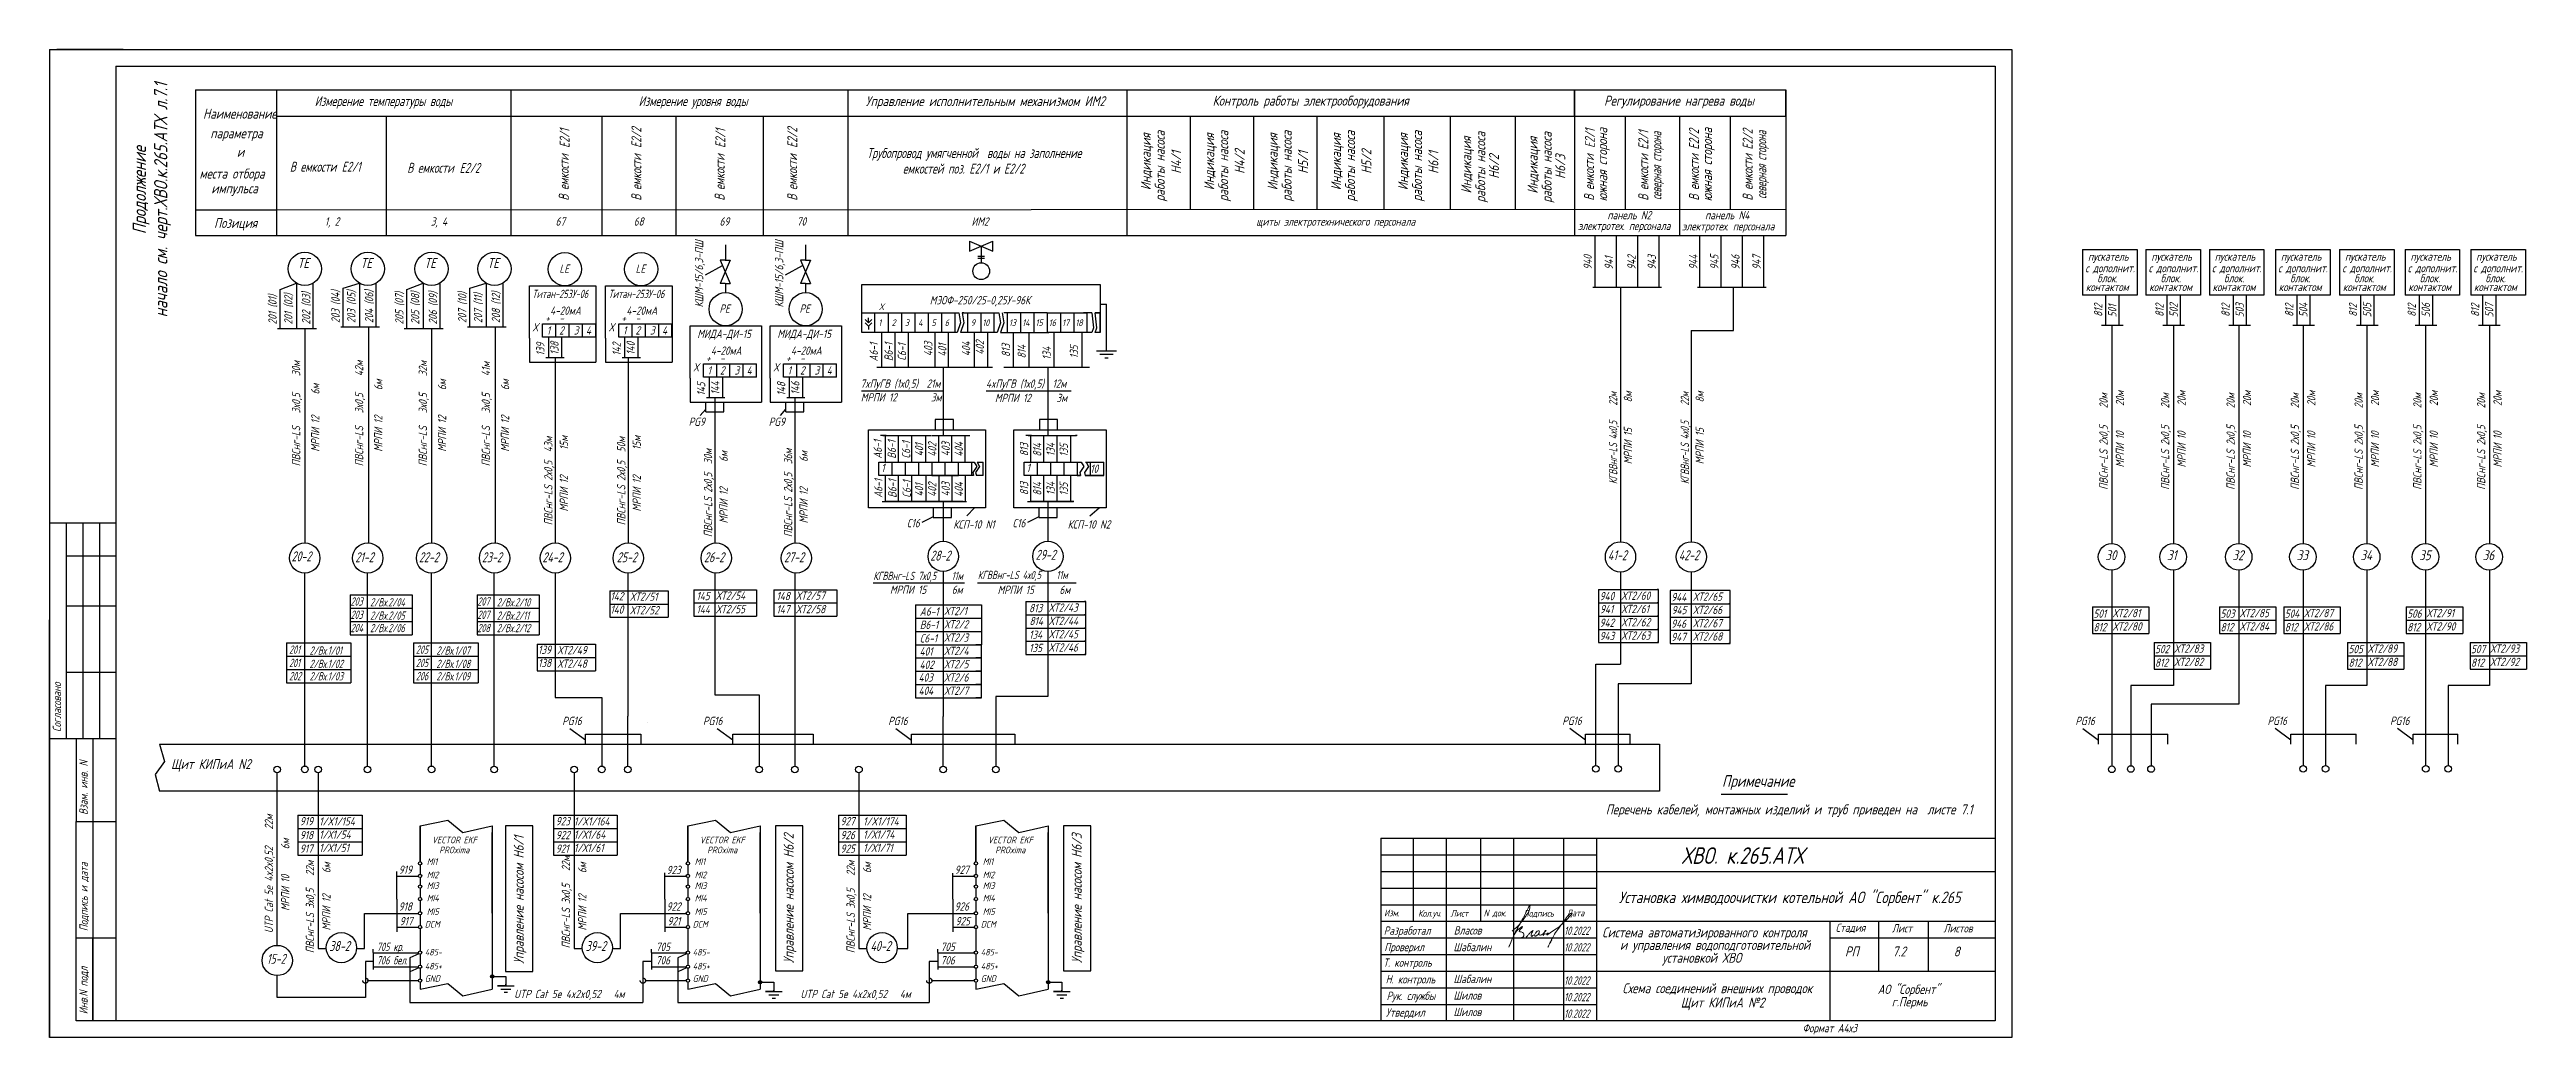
# Model space of a CAD drawing. Header units: millimetres. Extents: x 1531 to 3693, y 3 to 322.
# Drawn here: x 1531 to 2277, y 3 to 301 of the extents above; entities outside this region: 4.
import ezdxf

# ---------------------------------------------------------------- set-up
doc = ezdxf.new("R2010")
doc.units = ezdxf.units.MM
doc.linetypes.add('HIDDEN', pattern=[0.375, 0.25, -0.125])
for name, color, linetype, lineweight in [('MAIN', 7, 'Continuous', 50), ('Текст', 7, 'Continuous', 50), ('Тонкая', 7, 'Continuous', 20)]:
    doc.layers.add(name, color=color, linetype=linetype, lineweight=lineweight)
for name, color, linetype in [('TEXT', 250, 'Continuous'), ('АСУТП', 7, 'Continuous'), ('проводка', 184, 'Continuous')]:
    doc.layers.add(name, color=color, linetype=linetype)
doc.styles.add('GOST тип А', font='GOST_A.TTF', dxfattribs={"oblique": 15})
doc.styles.get("Standard").update_dxf_attribs({"font": 'GOST_A.TTF', "width": 0.8, "oblique": 15, "height": 3})
doc.styles.add('АСУТП', font='GOST_A.TTF', dxfattribs={"oblique": 15})

msp = doc.modelspace()

# ---------------------------------------------------------------- texts
at = {"color": 7, "linetype": 'Continuous', "oblique": 15}
for s, p in [('КШМ-15/6,3-ПШ', (1728.16, 223.29)), ('КШМ-15/6,3-ПШ', (1752.27, 223.29)), ('139', (1680.36, 208.77)), ('138', (1684.61, 209.02)), ('142', (1703.31, 208.77)), ('140', (1707.56, 209.02)), ('А6-1', (1780.75, 207.01)), ('В6-1', (1785.25, 207.15)), ('С6-1', (1789.25, 207.29)), ('403', (1797.16, 208.65)), ('401', (1801.42, 208.51)), ('404', (1808.57, 208.64)), ('402', (1812.72, 209.08)), ('813', (1820.54, 208.38)), ('814', (1825.31, 207.94)), ('134', (1832.84, 207.52)), ('135', (1841.07, 207.95)), ('145', (1728.77, 196.73)), ('144', (1733.02, 196.98)), ('148', (1752.88, 196.73)), ('146', (1757.13, 196.98)), ('401', (1794.42, 178.5)), ('402', (1798.37, 178.36)), ('403', (1802.42, 178.5)), ('404', (1806.37, 178.36)), ('813', (1826.03, 178.5)), ('814', (1829.98, 178.36)), ('134', (1834.03, 178.5)), ('135', (1837.98, 178.36)), ('401', (1794.42, 166.4)), ('402', (1798.37, 166.26)), ('403', (1802.42, 166.4)), ('404', (1806.37, 166.26)), ('813', (1826.03, 166.78)), ('814', (1829.98, 166.64)), ('134', (1834.03, 166.78)), ('135', (1837.98, 166.64))]:
    msp.add_text(s, height=2.5, rotation=90, dxfattribs=at).set_placement(p)
at = {"color": 7, "linetype": 'Continuous', "style": 'АСУТП', "oblique": 15}
for s, p in [('940', (1995.75, 234.67)), ('941', (2002.11, 234.67)), ('942', (2008.94, 234.67)), ('943', (2015.06, 234.67)), ('944', (2027.54, 234.67)), ('945', (2033.89, 234.67)), ('946', (2040.25, 234.67)), ('947', (2046.6, 234.67)), ('812', (2149.48, 220.49)), ('501', (2153.73, 220.32)), ('812', (2167.95, 220.49)), ('502', (2172.2, 220.32)), ('812', (2187.84, 220.49)), ('503', (2192.09, 220.32)), ('812', (2207.01, 220.49)), ('504', (2211.26, 220.32)), ('812', (2226.22, 220.49)), ('505', (2230.47, 220.32)), ('812', (2243.9, 220.49)), ('506', (2248.15, 220.32)), ('812', (2262.98, 220.49)), ('507', (2267.23, 220.32))]:
    msp.add_text(s, height=2.5, rotation=90, dxfattribs=at).set_placement(p)
at = {"color": 7, "linetype": 'Continuous', "oblique": 15}
for s, height, p in [('LЕ', 2.5, (1684.84, 233.74)), ('LЕ', 2.5, (1707.8, 233.74)), ('РЕ', 2.5, (1733.04, 221.7)), ('РЕ', 2.5, (1757.15, 221.7)), ('X', 2, (1781.03, 222.52)), ('МЭОФ-250/25-0,25У-96К', 2.5, (1796.38, 224.24)), ('X', 2.5, (1676.67, 216.09)), ('+', 2.5, (1680.56, 218.84)), ('1', 2.5, (1681.05, 215.14)), ('4-20мА', 2.5, (1682.06, 221.09)), ('2', 2.5, (1684.8, 215.14)), ('-', 2.5, (1684.81, 218.84)), ('3', 2.5, (1689.17, 215.14)), ('4', 2.5, (1692.82, 215.14)), ('X', 2.5, (1699.62, 216.09)), ('+', 2.5, (1703.51, 218.84)), ('1', 2.5, (1704, 215.14)), ('4-20мА', 2.5, (1705.01, 221.09)), ('2', 2.5, (1707.75, 215.14)), ('-', 2.5, (1707.76, 218.84)), ('3', 2.5, (1712.12, 215.14)), ('4', 2.5, (1715.77, 215.14)), ('МИДА-ДИ-15', 2.5, (1726.37, 214.09)), ('МИДА-ДИ-15', 2.5, (1750.48, 214.09)), ('1', 2, (1780.89, 217.71)), ('1', 2, (1780.89, 217.71)), ('1', 2, (1780.89, 217.71)), ('1', 2, (1780.89, 217.71)), ('2', 2, (1784.89, 217.71)), ('2', 2, (1784.89, 217.71)), ('2', 2, (1784.89, 217.71)), ('2', 2, (1784.89, 217.71)), ('3', 2, (1788.89, 217.71)), ('3', 2, (1788.89, 217.71)), ('3', 2, (1788.89, 217.71)), ('3', 2, (1788.89, 217.71)), ('4', 2, (1792.89, 217.71)), ('4', 2, (1792.89, 217.71)), ('4', 2, (1792.89, 217.71)), ('4', 2, (1792.89, 217.71)), ('5', 2, (1796.89, 217.71)), ('5', 2, (1796.89, 217.71)), ('5', 2, (1796.89, 217.71)), ('5', 2, (1796.89, 217.71)), ('6', 2, (1800.89, 217.71)), ('6', 2, (1800.89, 217.71)), ('6', 2, (1800.89, 217.71)), ('6', 2, (1800.89, 217.71)), ('9', 2, (1808.72, 217.71)), ('9', 2, (1808.72, 217.71)), ('9', 2, (1808.72, 217.71)), ('9', 2, (1808.72, 217.71)), ('10', 2, (1812.22, 217.71)), ('10', 2, (1812.22, 217.71)), ('10', 2, (1812.22, 217.71)), ('10', 2, (1812.22, 217.71)), ('13', 2, (1820.22, 217.71)), ('13', 2, (1820.22, 217.71)), ('13', 2, (1820.22, 217.71)), ('13', 2, (1820.22, 217.71)), ('14', 2, (1824.22, 217.71)), ('14', 2, (1824.22, 217.71)), ('14', 2, (1824.22, 217.71)), ('14', 2, (1824.22, 217.71)), ('15', 2, (1828.22, 217.71)), ('15', 2, (1828.22, 217.71)), ('15', 2, (1828.22, 217.71)), ('15', 2, (1828.22, 217.71)), ('16', 2, (1832.22, 217.71)), ('16', 2, (1832.22, 217.71)), ('16', 2, (1832.22, 217.71)), ('16', 2, (1832.22, 217.71)), ('17', 2, (1836.22, 217.71)), ('17', 2, (1836.22, 217.71)), ('17', 2, (1836.22, 217.71)), ('17', 2, (1836.22, 217.71)), ('18', 2, (1840.22, 217.71)), ('18', 2, (1840.22, 217.71)), ('18', 2, (1840.22, 217.71)), ('18', 2, (1840.22, 217.71)), ('4-20мА', 2.5, (1730.47, 209.05)), ('4-20мА', 2.5, (1754.58, 209.05)), ('X', 2.5, (1725.08, 204.05)), ('+', 2.5, (1728.97, 206.8)), ('1', 2.5, (1729.46, 203.1)), ('2', 2.5, (1733.21, 203.1)), ('-', 2.5, (1733.22, 206.8)), ('3', 2.5, (1737.58, 203.1)), ('4', 2.5, (1741.23, 203.1)), ('X', 2.5, (1749.19, 204.05)), ('+', 2.5, (1753.08, 206.8)), ('1', 2.5, (1753.57, 203.1)), ('2', 2.5, (1757.32, 203.1)), ('-', 2.5, (1757.33, 206.8)), ('3', 2.5, (1761.69, 203.1)), ('4', 2.5, (1765.34, 203.1)), ('PG9', 2.5, (1723.78, 187.64)), ('PG9', 2.5, (1747.89, 187.64)), ('142', 2.5, (1700.2, 135.08)), ('ХТ2/51', 2.5, (1706.12, 134.96)), ('145', 2.5, (1726.1, 135.15)), ('ХТ2/54', 2.5, (1731.99, 135.28)), ('148', 2.5, (1750.21, 135.15)), ('ХТ2/57', 2.5, (1756.1, 135.28)), ('940', 2.5, (1998.09, 135.11)), ('ХТ2/60', 2.5, (2004.67, 135.25)), ('944', 2.5, (2019.66, 134.83)), ('ХТ2/65', 2.5, (2026.24, 134.97)), ('140', 2.5, (1700.2, 131.08)), ('ХТ2/52', 2.5, (1706.12, 130.88)), ('144', 2.5, (1726.1, 131.15)), ('ХТ2/55', 2.5, (1731.99, 131.21)), ('147', 2.5, (1750.21, 131.15)), ('ХТ2/58', 2.5, (1756.1, 131.21)), ('А6-1', 2.5, (1793.39, 130.49)), ('В6-1', 2.5, (1793.39, 126.49)), ('ХТ2/1', 2.5, (1800.75, 130.63)), ('ХТ2/2', 2.5, (1800.75, 126.63)), ('813', 2.5, (1826.29, 131.51)), ('814', 2.5, (1826.4, 127.61)), ('ХТ2/43', 2.5, (1832.21, 131.66)), ('ХТ2/44', 2.5, (1832.21, 127.66)), ('942', 2.5, (1998.09, 127.11)), ('941', 2.5, (1998.19, 131.21)), ('ХТ2/61', 2.5, (2004.67, 131.25)), ('ХТ2/62', 2.5, (2004.67, 127.25)), ('946', 2.5, (2019.66, 126.83)), ('945', 2.5, (2019.77, 130.93)), ('ХТ2/66', 2.5, (2026.24, 130.97)), ('ХТ2/67', 2.5, (2026.24, 126.97)), ('501', 2.5, (2146.81, 129.86)), ('812', 2.5, (2146.81, 125.78)), ('ХТ2/81', 2.5, (2152.61, 130.01)), ('ХТ2/80', 2.5, (2152.61, 126)), ('503', 2.5, (2185.06, 129.86)), ('812', 2.5, (2185.06, 125.78)), ('ХТ2/85', 2.5, (2190.86, 130.01)), ('ХТ2/84', 2.5, (2190.86, 126)), ('504', 2.5, (2204.41, 129.86)), ('812', 2.5, (2204.41, 125.78)), ('ХТ2/87', 2.5, (2210.22, 130.01)), ('ХТ2/86', 2.5, (2210.22, 126)), ('506', 2.5, (2241.3, 129.86)), ('812', 2.5, (2241.3, 125.78)), ('ХТ2/91', 2.5, (2247.1, 130.01)), ('ХТ2/90', 2.5, (2247.1, 126)), ('139', 2.5, (1678.42, 118.98)), ('ХТ2/49', 2.5, (1684.26, 118.86)), ('401', 2.5, (1793.3, 118.46)), ('С6-1', 2.5, (1793.39, 122.4)), ('ХТ2/3', 2.5, (1800.75, 122.63)), ('ХТ2/4', 2.5, (1800.75, 118.63)), ('134', 2.5, (1826.29, 123.51)), ('135', 2.5, (1826.29, 119.51)), ('ХТ2/45', 2.5, (1832.21, 123.66)), ('ХТ2/46', 2.5, (1832.21, 119.66)), ('943', 2.5, (1998.09, 123.11)), ('ХТ2/63', 2.5, (2004.67, 123.25)), ('947', 2.5, (2019.66, 122.83)), ('ХТ2/68', 2.5, (2026.24, 122.97)), ('502', 2.5, (2165.35, 119.17)), ('ХТ2/83', 2.5, (2171.16, 119.32)), ('505', 2.5, (2223.62, 119.17)), ('ХТ2/89', 2.5, (2229.43, 119.32)), ('507', 2.5, (2260.51, 119.17)), ('ХТ2/93', 2.5, (2266.31, 119.32)), ('138', 2.5, (1678.42, 114.98)), ('ХТ2/48', 2.5, (1684.26, 114.79)), ('403', 2.5, (1792.99, 110.62)), ('402', 2.5, (1793.3, 114.46)), ('ХТ2/5', 2.5, (1800.75, 114.63)), ('ХТ2/6', 2.5, (1800.75, 110.63)), ('812', 2.5, (2165.35, 115.09)), ('ХТ2/82', 2.5, (2171.16, 115.31)), ('812', 2.5, (2223.62, 115.09)), ('ХТ2/88', 2.5, (2229.43, 115.31)), ('812', 2.5, (2260.51, 115.09)), ('ХТ2/92', 2.5, (2266.31, 115.31)), ('404', 2.5, (1792.99, 106.62)), ('ХТ2/7', 2.5, (1800.75, 106.63)), ('PG16', 2.5, (1685.71, 97.55)), ('PG16', 2.5, (1728.1, 97.55)), ('PG16', 2.5, (1783.87, 97.54)), ('PG16', 2.5, (1986.85, 97.58)), ('PG16', 2.5, (2141.37, 97.54)), ('PG16', 2.5, (2199.24, 97.58)), ('PG16', 2.5, (2236.13, 97.58)), ('919', 2.5, (1606.67, 67.34)), ('1/X1/154', 2.5, (1612.52, 67.3)), ('923', 2.5, (1683.75, 67.34)), ('1/X1/164', 2.5, (1689.22, 67.3)), ('927', 2.5, (1769.5, 67.34)), ('1/X1/174', 2.5, (1776.32, 67.3)), ('918', 2.5, (1606.67, 63.16)), ('917', 2.5, (1606.67, 59.08)), ('1/Х1/54', 2.5, (1612.52, 63.3)), ('1/Х1/51', 2.5, (1612.52, 59.3)), ('922', 2.5, (1683.75, 63.16)), ('921', 2.5, (1683.75, 59.08)), ('1/Х1/64', 2.5, (1689.22, 63.3)), ('1/Х1/61', 2.5, (1689.22, 59.3)), ('926', 2.5, (1769.5, 63.16)), ('925', 2.5, (1769.5, 59.08)), ('1/Х1/74', 2.5, (1776.32, 63.3)), ('1/Х1/71', 2.5, (1776.32, 59.3)), ('ХВО. к.265.АТХ', 5, (2022.81, 55.74)), ('919', 2.5, (1636.45, 52.74)), ('923', 2.5, (1717.12, 52.66)), ('927', 2.5, (1803.87, 52.73)), ('Установка химводоочистки котельной АО "Сорбент" к.265', 3.5, (2003.88, 43.91)), ('918', 2.5, (1636.44, 41.66)), ('917', 2.5, (1636.73, 37.24)), ('922', 2.5, (1717.12, 41.66)), ('921', 2.5, (1717.4, 37.24)), ('926', 2.5, (1803.87, 41.66)), ('925', 2.5, (1804.15, 37.24)), ('Изм.', 2, (1933.19, 39.94)), ('N док.', 2, (1963.19, 39.94)), ('Дата', 2, (1988.19, 39.94)), ('Стадия', 2.5, (2069.19, 35.27)), ('Лист', 2.5, (2086.13, 35.09)), ('Листов ', 2.5, (2101.64, 35.09)), ('705', 2.5, (1713.9, 29.51)), ('705', 2.5, (1799.65, 29.51)), ('Разработал', 2.5, (1933.1, 34.4)), ('Власов', 2.5, (1954.19, 34.46)), ('Система автоматизированного контроля', 3, (1998.88, 33.6)), ('и управления водоподготовительной', 3, (2004.21, 29.83)), ('706', 2.5, (1713.9, 25.45)), ('706', 2.5, (1799.65, 25.45)), ('установкой ХВО', 3, (2016.97, 25.95))]:
    msp.add_text(s, height=height, dxfattribs=at).set_placement(p)
for s, width, p in [('Титан-253У-06', 0.9, (1676.68, 226.13)), ('Титан-253У-06', 0.9, (1699.63, 226.13)), ('203', 0.85, (1621.96, 133.51)), ('2/Вх.2/04', 0.85, (1627.82, 133.26)), ('207', 0.85, (1660.14, 133.51)), ('2/Вх.2/10', 0.85, (1666, 133.26)), ('203', 0.85, (1621.96, 129.51)), ('204', 0.85, (1621.96, 125.51)), ('2/Вх.2/05', 0.85, (1627.82, 129.26)), ('2/Вх.2/06', 0.85, (1627.82, 125.51)), ('207', 0.85, (1660.14, 129.51)), ('208', 0.85, (1660.14, 125.51)), ('2/Вх.2/11', 0.85, (1666, 129.26)), ('2/Вх.2/12', 0.85, (1666, 125.51)), ('201', 0.85, (1603.44, 119.02)), ('2/Вх.1/01', 0.85, (1609.61, 118.73)), ('205', 0.85, (1641.62, 119.02)), ('2/Вх.1/07', 0.85, (1647.79, 118.73)), ('201', 0.85, (1603.44, 115.02)), ('202', 0.85, (1603.44, 111.02)), ('2/Вх.1/02', 0.85, (1609.61, 114.73)), ('2/Вх.1/03', 0.85, (1609.61, 110.98)), ('205', 0.85, (1641.62, 115.02)), ('206', 0.85, (1641.62, 111.02)), ('2/Вх.1/08', 0.85, (1647.79, 114.73)), ('2/Вх.1/09', 0.85, (1647.79, 110.98)), ('705 кр.', 0.9, (1629.85, 29.51)), ('706 бел.', 0.9, (1629.85, 25.45))]:
    msp.add_text(s, height=2.5, dxfattribs=dict(at, width=width)).set_placement(p)
at = {"color": 7, "linetype": 'HIDDEN', "oblique": 15}
for s, height, p in [('Примечание', 3.5, (2034.95, 78.94)), ('Перечень кабелей, монтажных изделий и труб приведен на  листе 7.1', 3, (1999.95, 70.64))]:
    msp.add_text(s, height=height, dxfattribs=at).set_placement(p)
at = {"color": 7, "oblique": 15}
for s, p in [('Кол.уч.', (1943.44, 39.84)), ('Лист', (1953.2, 39.84)), ('Подпись', (1975.19, 39.84))]:
    msp.add_text(s, height=2, dxfattribs=at).set_placement(p)
at = {"color": 7, "linetype": 'Continuous', "style": 'GOST тип А', "oblique": 15}
for s, height, p in [('Стадия', 2.5, (2069.19, 35.27)), ('АО "Сорбент"', 2.8, (2081.84, 16.57))]:
    msp.add_text(s, height=height, dxfattribs=at).set_placement(p)
at = {"color": 0, "linetype": 'Continuous', "oblique": 15}
for s, p in [('Проверил', (1933.26, 29.44)), ('Шабалин', (1954.09, 29.44)), ('Т. контроль', (1932.95, 24.75)), ('Н. контроль', (1933.67, 19.75)), ('Рук. службы', (1933.95, 14.75)), ('Шабалин', (1954.09, 19.84)), ('Шилов', (1954.09, 14.87)), ('Утвердил', (1933.75, 9.74)), ('Шилов', (1954.09, 9.89))]:
    msp.add_text(s, height=2.5, dxfattribs=at).set_placement(p)
at = {"color": 7, "linetype": 'Continuous', "style": 'АСУТП', "oblique": 15, "width": 0.9}
msp.add_text('10.2022', height=2.5, dxfattribs=at).set_placement((1987.41, 34.37))
at = {"color": 0, "linetype": 'Continuous', "style": 'АСУТП', "oblique": 15, "width": 0.9}
for p in [(1987.41, 29.37), (1987.41, 19.37), (1987.41, 14.37), (1987.41, 9.4)]:
    msp.add_text('10.2022', height=2.5, dxfattribs=at).set_placement(p)
at = {"linetype": 'Continuous', "style": 'GOST тип А', "oblique": 15}
msp.add_text('Щит КИПиА №2', height=3, dxfattribs=at).set_placement((2022.53, 12.49))
at = {"color": 0, "linetype": 'Continuous', "style": 'GOST тип А', "oblique": 15}
msp.add_text('г.Пермь', height=2.8, dxfattribs=at).set_placement((2086.08, 12.82))
at = {"layer": 'MAIN', "color": 7, "linetype": 'Continuous', "lineweight": -3, "oblique": 15}
for s, height, p in [('C16', 2.5, (3679.65, 315.85)), ('Управление исполнительным механизмом ИМ2', 3, (1777.08, 283.92)), ('Контроль работы электрооборудования', 3, (1881.56, 284.07)), ('Регулирование нагрева воды', 3, (1999.45, 284.07)), ('Наименование', 3, (1577.54, 280.15)), ('параметра', 3, (1579.73, 274.25)), ('и', 3, (1587.73, 268.63)), ('места отбора', 3, (1576.47, 262.11)), ('импульса', 3, (1580.03, 257.67)), ('Позиция', 3, (1580.86, 247.25)), ('1, 2', 2.5, (1614.21, 247.94)), (' 3, 4', 2.5, (1644.84, 247.94)), ('67', 2.5, (1683.7, 247.94)), ('68', 2.5, (1707.24, 247.94)), ('69', 2.5, (1733.08, 247.94)), ('70', 2.5, (1756.34, 247.94)), ('ИМ2', 2.5, (1808.95, 247.92)), ('щиты электротехнического персонала', 2.5, (1894.7, 247.92)), (' электротех. персонала', 2.5, (1990.32, 246.63)), ('панель N2', 2.5, (2000.44, 249.85)), (' электротех. персонала', 2.5, (2021.62, 246.51)), ('панель N4', 2.5, (2029.85, 249.85)), ('пускатель', 2.5, (2145.17, 237.39)), ('пускатель', 2.5, (2164.25, 237.39)), ('пускатель', 2.5, (2183.33, 237.39)), ('пускатель', 2.5, (2203.26, 237.39)), ('пускатель', 2.5, (2222.56, 237.39)), ('пускатель', 2.5, (2242.28, 237.39)), ('пускатель', 2.5, (2262.05, 237.39)), ('ТЕ', 3, (1606.02, 235.16)), ('ТЕ', 3, (1624.99, 235.16)), ('ТЕ', 3, (1644.2, 235.16)), ('ТЕ', 3, (1663.17, 235.16)), ('с дополнит.', 2.5, (2144.34, 233.89)), ('блок.', 2.5, (2147.97, 230.87)), ('с дополнит.', 2.5, (2163.42, 233.89)), ('блок.', 2.5, (2167.05, 230.87)), ('с дополнит.', 2.5, (2182.5, 233.89)), ('блок.', 2.5, (2186.14, 230.87)), ('с дополнит.', 2.5, (2202.43, 233.89)), ('блок.', 2.5, (2206.07, 230.87)), ('с дополнит.', 2.5, (2221.73, 233.89)), ('блок.', 2.5, (2225.36, 230.87)), ('с дополнит.', 2.5, (2241.45, 233.89)), ('блок.', 2.5, (2245.08, 230.87)), ('с дополнит.', 2.5, (2261.22, 233.89)), ('блок.', 2.5, (2264.86, 230.87)), ('контактом', 2.5, (2144.5, 228.21)), ('контактом', 2.5, (2163.59, 228.21)), ('контактом', 2.5, (2182.67, 228.21)), ('контактом', 2.5, (2202.6, 228.21)), ('контактом', 2.5, (2221.9, 228.21)), ('контактом', 2.5, (2241.61, 228.21)), ('контактом', 2.5, (2261.39, 228.21)), (' 7xПуГВ (1х0,5)  21м', 2.5, (1774.21, 199.12, 124.48)), ('4xПуГВ (1х0,5)  12м', 2.5, (1813.3, 199.12, 124.48)), ('МРПИ 12        3м', 2.5, (1775.61, 194.98, 124.48)), ('МРПИ 12      3м', 2.5, (1816, 194.81, 124.48)), (' 1', 2.5, (1780.48, 173.75)), (' 1', 2.5, (1824.23, 173.75)), (' 10', 2.5, (1843.4, 173.48)), ('C16', 2.5, (1789.43, 157.1)), ('КСП-10 N1', 2.5, (1803.47, 156.71)), ('C16', 2.5, (1821.25, 157.1)), ('КСП-10 N2', 2.5, (1837.91, 156.71)), ('30', 3, (2150.38, 147.19)), ('31', 3, (2168.93, 147.19)), ('32', 3, (2188.65, 147.19)), ('33', 3, (2208, 147.19)), ('34', 3, (2227.2, 147.19)), ('35', 3, (2244.89, 147.19)), ('36', 3, (2264.02, 147.19)), ('МРПИ 15      6м', 2.5, (1784.39, 137.06, 124.48)), ('МРПИ 15      6м', 2.5, (1816.8, 137.01, 124.48)), ('Щит КИПиА N2 ', 3, (1567.9, 84.29)), ('UTP Сat 5e 4x2x0,52   4м', 2.5, (1671.23, 15.31, 124.48)), ('UTP Сat 5e 4x2x0,52   4м', 2.5, (1757.43, 15.31, 124.48))]:
    msp.add_text(s, height=height, dxfattribs=at).set_placement(p)
at = {"layer": 'MAIN', "color": 7, "linetype": 'Continuous', "lineweight": -3, "oblique": 15, "width": 0.9}
for s, height, p in [('Измерение температуры воды ', 3, (1611.17, 283.94)), ('Измерение уровня воды ', 3, (1708.72, 283.94)), ('Трубопровод умягченной  воды на заполнение', 3, (1777.48, 268.31)), ('В емкости', 3, (1603.67, 264.17)), ('Е2/1', 3, (1619.27, 264.17)), ('В емкости', 3, (1639.02, 263.85)), ('Е2/2', 3, (1654.78, 263.83)), ('емкостей поз. Е2/1 и E2/2', 3, (1788.29, 263.6)), ('20-2', 3, (1604.18, 146.84)), ('21-2', 3, (1623.37, 146.58)), ('22-2', 3, (1642.57, 146.58)), ('23-2', 3, (1661.54, 146.58)), ('24-2', 3, (1679.74, 146.58)), ('25-2', 3, (1702.14, 146.58)), ('26-2', 3, (1728.41, 146.58)), ('27-2', 3, (1752.52, 146.58)), ('28-2', 3, (1796.51, 147.06)), ('29-2', 3, (1828.26, 147.32)), ('41-2', 3, (2000.6, 147.19)), ('42-2', 3, (2021.94, 147.19)), ('КГВВнг-LS 7х0,5    11м', 2.5, (1779.37, 141.21, 124.48)), ('КГВВнг-LS 4х0,5    11м', 2.5, (1810.83, 141.49, 124.48)), ('38-2', 3, (1615.56, 29.5)), ('39-2', 3, (1692.77, 29.5)), ('40-2', 3, (1778.52, 29.5)), ('15-2', 3, (1596.74, 25.65))]:
    msp.add_text(s, height=height, dxfattribs=at).set_placement(p)
at = {"layer": 'MAIN', "color": 7, "linetype": 'Continuous', "lineweight": -3, "oblique": 15}
for s, height, width, p in [('Е2/1', 3, 0.9, (1687.9, 271.33)), ('Е2/2', 3, 0.9, (1709.55, 271.33)), ('Е2/1', 3, 0.9, (1734.82, 271.33)), ('Е2/2', 3, 0.9, (1756.48, 271.33)), ('Е2/1', 3, 0.9, (1996.66, 271.33)), ('В емкости Е2/1', 3, 0.9, (2012.76, 255.45)), ('северная сторона ', 3, 0.8, (2016.71, 255.67)), ('В емкости Е2/2', 3, 0.9, (2028.01, 255.47)), ('В емкости Е2/2', 3, 0.9, (2044.18, 255.47)), ('северная сторона ', 3, 0.8, (2048.3, 255.98)), ('В емкости', 3, 0.9, (1687.68, 255.45)), ('В емкости', 3, 0.9, (1709.53, 255.45)), ('В емкости', 3, 0.9, (1734.61, 255.45)), ('В емкости', 3, 0.9, (1756.46, 255.45)), ('В емкости', 3, 0.9, (1996.44, 255.45)), ('КГВВнг-LS 4х0,5    22м', 2.5, 0.9, (2003.4, 170.1, 124.48)), ('КГВВнг-LS 4х0,5    22м', 2.5, 0.9, (2025.01, 170.1, 124.48))]:
    msp.add_text(s, height=height, rotation=90, dxfattribs=dict(at, width=width)).set_placement(p)
for s, height, p in [('Индикация ', 3, (1862.94, 258.61)), ('работы насоса', 3, (1867.16, 255.22)), ('Индикация ', 3, (1882.04, 258.61)), ('работы насоса', 3, (1886.26, 255.22)), ('Индикация ', 3, (1901.13, 258.61)), ('работы насоса', 3, (1905.36, 255.22)), ('Индикация ', 3, (1920.23, 258.61)), ('работы насоса', 3, (1924.45, 255.22)), ('Индикация ', 3, (1940.39, 258.61)), ('работы насоса', 3, (1944.61, 255.22)), ('работы насоса', 3, (1963.67, 254.9)), ('работы насоса', 3, (1983.65, 254.84)), ('южная сторона ', 3, (2000.38, 255.22)), ('южная сторона ', 3, (2031.96, 255.24)), ('Н4/1', 3, (1872.09, 263.53)), ('Н4/2', 3, (1891.19, 263.53)), ('Н5/1', 3, (1910.29, 263.53)), ('Н5/2', 3, (1929.38, 263.53)), ('Н6/1', 3, (1949.54, 263.53)), ('Индикация ', 3, (1959.45, 257.64)), ('Н6/2', 3, (1967.78, 262.06)), ('Индикация ', 3, (1979.43, 257.57)), ('Н6/3', 3, (1987.76, 262)), ('201 (01)', 2.5, (1599.71, 218.18)), ('201 (02)', 2.5, (1604.47, 218.18)), ('202 (03)', 2.5, (1609.83, 218.18)), ('203 (04)', 2.5, (1618.68, 218.61)), ('203 (05)', 2.5, (1623.44, 218.61)), ('204 (06)', 2.5, (1628.8, 218.61)), ('205 (07)', 2.5, (1637.89, 218.18)), ('205 (08)', 2.5, (1642.65, 218.18)), ('206 (09)', 2.5, (1648.01, 218.18)), ('207 (10)', 2.5, (1656.85, 218.61)), ('207 (11)', 2.5, (1661.62, 218.61)), ('208 (12)', 2.5, (1666.98, 218.61)), ('ПВСнг-LS   3х0,5    30м', 2.5, (1606.81, 175.46)), ('ПВСнг-LS   3х0,5    42м', 2.5, (1625.78, 175.46)), ('МРПИ 12      6м', 2.5, (1631.56, 179.84)), ('ПВСнг-LS   3х0,5    32м', 2.5, (1644.99, 175.46)), ('МРПИ 12      6м', 2.5, (1650.77, 179.84)), ('ПВСнг-LS   3х0,5    41м', 2.5, (1663.96, 175.46)), ('МРПИ 12      6м', 2.5, (1669.73, 179.84)), ('МРПИ 12     6м', 2.5, (1612.59, 179.84)), ('МРПИ 15      8м', 2.5, (2007.89, 176.06, 124.48)), ('МРПИ 15      8м', 2.5, (2029.49, 176.06, 124.48)), ('ПВСнг-LS 2х0,5    20м', 2.5, (2151.09, 168.38, 124.48)), ('ПВСнг-LS 2х0,5    20м', 2.5, (2169.64, 168.38, 124.48)), ('ПВСнг-LS 2х0,5    20м', 2.5, (2189.36, 168.38, 124.48)), ('ПВСнг-LS 2х0,5    20м', 2.5, (2208.72, 168.38, 124.48)), ('ПВСнг-LS 2х0,5    20м', 2.5, (2227.91, 168.38, 124.48)), ('ПВСнг-LS 2х0,5    20м', 2.5, (2245.6, 168.38, 124.48)), ('ПВСнг-LS 2х0,5    20м', 2.5, (2264.8, 168.38, 124.48)), ('ПВСнг-LS 2х0,5  43м', 2.5, (1682.77, 157.7, 124.48)), ('МРПИ 12      15м', 2.5, (1687.45, 161.83, 124.48)), ('ПВСнг-LS 2х0,5  50м', 2.5, (1704.72, 157.7, 124.48)), ('МРПИ 12      15м', 2.5, (1709.39, 161.83, 124.48)), ('ПВСнг-LS 2х0,5  30м', 2.5, (1730.86, 154.13, 124.48)), ('МРПИ 12      6м', 2.5, (1735.53, 158.26, 124.48)), ('ПВСнг-LS 2х0,5  36м', 2.5, (1754.97, 154.13, 124.48)), ('МРПИ 12      6м', 2.5, (1759.64, 158.26, 124.48)), ('A6-1', 2.5, (1781.96, 177.75)), ('B6-1', 2.5, (1786.18, 177.75)), ('C6-1', 2.5, (1790.5, 177.75)), ('A6-1', 2.5, (1782.15, 165.96)), ('B6-1', 2.5, (1786.37, 165.96)), ('C6-1', 2.5, (1790.69, 165.96)), ('Согласовано', 2.5, (1534.79, 95.47)), ('Взам. инв. N', 2.5, (1542.79, 70.47)), ('UTP Сat 5e 4x2x0,52    22м', 2.5, (1598.61, 34.86, 124.48)), ('МРПИ 10      6м', 2.5, (1603.55, 41.58)), ('Управление насосом Н6/1', 3, (1674.12, 25.6, 124.48)), ('Управление насосом Н6/2', 3, (1755.4, 25.81, 124.48)), ('Управление насосом Н6/3', 3, (1842.15, 25.81, 124.48)), ('Подпись и дата', 2.5, (1542.84, 35.47)), ('ПВСнг-LS 3х0,5   22м', 2.5, (1610.99, 28.85, 124.48)), ('МРПИ 12     6м', 2.5, (1615.93, 35.67)), ('ПВСнг-LS 3х0,5   22м', 2.5, (1688.06, 30.29, 124.48)), ('МРПИ 12     6м', 2.5, (1693, 35.67)), ('ПВСнг-LS 3х0,5   22м', 2.5, (1773.81, 28.85, 124.48)), ('МРПИ 12     6м', 2.5, (1778.75, 35.67)), ('Инв.N подл', 2.5, (1542.79, 10.47))]:
    msp.add_text(s, height=height, rotation=90, dxfattribs=at).set_placement(p)
at = {"layer": 'MAIN', "color": 0, "linetype": 'Continuous', "lineweight": -3, "oblique": 15}
for p in [(2156.04, 175.11), (2174.58, 175.11), (2194.3, 175.11), (2213.66, 175.11), (2232.85, 175.11), (2250.54, 175.11), (2269.74, 175.11)]:
    msp.add_text('МРПИ 10      20м', height=2.5, rotation=90, dxfattribs=at).set_placement(p)
at = {"layer": 'MAIN', "color": 7, "linetype": 'Continuous', "lineweight": -3, "style": 'GOST тип А', "oblique": 15}
msp.add_text('Схема соединений внешних проводок  ', height=3, dxfattribs=at).set_placement((2004.96, 16.8))
at = {"layer": 'TEXT', "color": 7, "linetype": 'Continuous', "lineweight": -3, "oblique": 15}
msp.add_text('Формат А4х3', height=2.5, dxfattribs=at).set_placement((2059.19, 5.03))
at = {"layer": 'АСУТП', "color": 7, "linetype": 'Continuous', "style": 'АСУТП', "oblique": 15}
for s, p in [('VECTOR EKF', (1646.43, 61.94)), ('PROxima', (1648.68, 58.94)), ('VECTOR EKF', (1727.1, 61.94)), ('PROxima', (1729.35, 58.94)), ('VECTOR EKF', (1813.85, 61.94)), ('PROxima', (1816.1, 58.94)), ('MI1', (1644.93, 55.43)), ('MI2', (1644.93, 51.43)), ('MI1', (1725.6, 55.43)), ('MI2', (1725.6, 51.43)), ('MI1', (1812.35, 55.43)), ('MI2', (1812.35, 51.43)), ('MI3', (1644.93, 48.18)), ('MI4', (1644.93, 44.43)), ('MI3', (1725.6, 48.18)), ('MI4', (1725.6, 44.43)), ('MI3', (1812.35, 48.18)), ('MI4', (1812.35, 44.43)), ('DCM', (1644.33, 36.57)), ('MI5', (1644.93, 40.38)), ('DCM', (1725, 36.57)), ('MI5', (1725.6, 40.38)), ('DCM', (1811.75, 36.57)), ('MI5', (1812.35, 40.38)), ('485-', (1644.33, 28.15)), ('485-', (1725, 28.15)), ('485-', (1811.75, 28.15)), ('485+', (1644.33, 23.94)), ('485+', (1725, 23.94)), ('485+', (1811.75, 23.94)), ('GND', (1644.33, 20.2)), ('GND', (1725, 20.2)), ('GND', (1811.75, 20.2))]:
    msp.add_text(s, height=2, dxfattribs=at).set_placement(p)
at = {"layer": 'Текст', "lineweight": -3, "oblique": 15}
for s, p in [('РП', (2071.99, 27.86, 10)), ('7.2', (2086.29, 27.86, 10)), ('8', (2104.74, 27.86, 10))]:
    msp.add_text(s, height=3, dxfattribs=at).set_placement(p)
at = {"layer": 'Текст', "color": 7, "lineweight": -3, "style": 'GOST тип А', "oblique": 15}
msp.add_text('РП', height=3, dxfattribs=at).set_placement((2071.99, 27.86, 10))
at = {"layer": 'Тонкая', "color": 7, "oblique": 15}
for s, p in [('начало см. черт.ХВО.к.265.АТХ л.7.1', (1566.79, 220.32)), ('Продолжение ', (1560.36, 245.36))]:
    msp.add_text(s, height=4, rotation=90, dxfattribs=at).set_placement(p)

# ---------------------------------------------------------------- blocks, each defined once
blk = doc.blocks.new('Власов')
at = {"layer": 'проводка', "lineweight": 18}
for points in [[(-0.58, 2.47), (1.27, 4.07), (2.73, 5.82), (3.82, 7.33), (4.64, 9.02), (4.84, 10.28), (4.04, 8.93), (3.16, 7.2), (1.39, 3.86), (0.52, 2.26), (-1.55, -2.37), (-0.72, -0.35), (0.34, 1.8), (1.73, 3.31), (2.62, 3.78), (2.31, 3.3), (1.91, 2.96), (1.61, 2.44), (2.21, 2.21), (2.85, 1.83), (2.99, 1.4), (2.77, 0.75), (2.36, 0.49), (2.18, 0.43), (2.07, 0.4), (1.98, 0.4)], [(3.73, 0.66), (4.37, 1.39), (4.91, 2.01), (5.22, 2.29), (5.78, 2.66), (5.59, 2.28), (5.16, 1.05), (5.19, 0.9), (5.7, 1.1), (6.25, 1.38), (6.27, 1.2), (6.3, 1.02), (7.02, 1.21), (7.63, 2.13), (7.63, 2.52), (6.76, 2.22), (6.42, 1.7)]]:
    blk.add_spline(points, degree=3, dxfattribs=at)
for points, knots in [([(9.73, 1.6), (9.73, 1.6), (10.28, 1.61), (10.33, 1.73), (10.3, 1.95), (10.1, 1.88), (9.94, 1.44), (9.82, 1.2), (10.65, 1.75), (14.06, 4.01), (14.83, 4.98), (18.2, 8.2), (16.58, 7.61), (15.42, 5.89), (12.84, 2.54), (12.14, 1.35), (11.17, -0.37), (10.2, -2.51), (10.72, -1.41), (10.96, -1), (11.17, -0.6), (11.31, -0.38), (11.4, -0.29)], [5.202172, 5.202172, 5.202172, 5.202172, 5.207482, 5.981017, 6.074049, 6.477149, 7.534813, 8.416864, 10.873297, 16.080912, 19.105162, 21.731982, 23.469351, 25.755203, 29.311429, 34.513333, 38.416271, 38.862024, 39.053994, 43.961574, 49.897464, 51.239132, 51.239132, 51.239132, 51.239132]), ([(7.53, 1.66), (7.5, 1.54), (7.54, 1.28), (8.01, 1.24), (8.83, 1.57), (9.1, 2.08), (9.9, 2.69), (9.43, 2.64), (9.3, 2.52), (9.14, 2.21), (9.04, 1.25), (8.71, 1.13), (8.92, 1.39), (9.3, 1.54), (9.6, 1.6)], [0, 0, 0, 0, 0.614094, 1.118723, 1.807789, 3.045572, 4.744461, 5.191863, 5.576495, 6.389957, 8.441618, 9.345517, 10.182193, 10.758393, 10.758393, 10.758393, 10.758393])]:
    blk.add_open_spline(points, degree=3, knots=knots, dxfattribs=at)

# ---------------------------------------------------------------- hatches: boundary and pattern name
h = msp.add_hatch(color=7)
h.paths.add_polyline_path([(1664.63, 22.34), (1664.63, 21.34, 0.414214), (1665.13, 21.84, 0.414214)])
h.paths.add_polyline_path([(1664.63, 22.34, 0.414214), (1664.13, 21.84, 0.414214), (1664.63, 21.34)])
h = msp.add_hatch(color=7)
h.paths.add_polyline_path([(1745.8, 20.09, 0.414214), (1745.3, 20.59), (1745.3, 19.59, 0.414214)])
h.paths.add_polyline_path([(1745.3, 20.59, 0.414214), (1744.8, 20.09, 0.414214), (1745.3, 19.59)])
h = msp.add_hatch(color=7)
h.paths.add_polyline_path([(1832.05, 20.59), (1832.05, 19.59, 0.414214), (1832.55, 20.09, 0.414214)])
h.paths.add_polyline_path([(1832.05, 20.59, 0.414214), (1831.55, 20.09, 0.414214), (1832.05, 19.59)])

# ---------------------------------------------------------------- linework, layer by layer
at = {"color": 7, "linetype": 'Continuous'}
for p, q in [((1531.31, 300.97), (1531.31, 3.47)), ((1553.48, 300.97), (1533.48, 300.97)), ((1734.93, 237.55), (1734.93, 242.14)), ((1759.03, 237.55), (1759.03, 242.14)), ((2143.54, 240.78), (2159.98, 240.78)), ((2159.98, 240.78), (2159.98, 226.96)), ((2162.62, 240.78), (2179.06, 240.78)), ((2179.06, 240.78), (2179.06, 226.96)), ((2181.71, 240.78), (2198.15, 240.78)), ((2198.15, 240.78), (2198.15, 226.96)), ((2201.64, 240.78), (2218.08, 240.78)), ((2218.08, 240.78), (2218.08, 226.96)), ((2220.93, 240.78), (2237.37, 240.78)), ((2237.37, 240.78), (2237.37, 226.96)), ((2240.65, 240.78), (2257.09, 240.78)), ((2257.09, 240.78), (2257.09, 226.96)), ((2260.42, 240.78), (2276.87, 240.78)), ((2276.87, 240.78), (2276.87, 226.96)), ((1736.31, 237.55), (1733.31, 230.55)), ((1733.31, 237.55), (1736.31, 230.55)), ((1734.81, 237.55), (1733.31, 237.55)), ((1734.81, 237.55), (1736.31, 237.55)), ((1760.42, 237.55), (1757.42, 230.55)), ((1757.42, 237.55), (1760.42, 230.55)), ((1758.92, 237.55), (1757.42, 237.55)), ((1758.92, 237.55), (1760.42, 237.55)), ((1675.82, 229.84), (1695.87, 229.84)), ((1675.82, 214.09), (1675.82, 229.84)), ((1695.87, 229.84), (1695.87, 206.83)), ((1698.78, 229.84), (1718.82, 229.84)), ((1698.78, 214.09), (1698.78, 229.84)), ((1718.82, 229.84), (1718.82, 206.83)), ((1734.81, 230.55), (1733.31, 230.55)), ((1734.81, 230.55), (1736.31, 230.55)), ((1734.93, 227.79), (1734.93, 230.55)), ((1758.92, 230.55), (1757.42, 230.55)), ((1758.92, 230.55), (1760.42, 230.55)), ((1759.03, 227.79), (1759.03, 230.55)), ((1775.89, 230.21), (1847.72, 230.21)), ((1775.89, 215.71), (1775.89, 230.21)), ((1847.72, 230.21), (1847.72, 215.71)), ((1847.72, 224.27), (1849.64, 224.27)), ((2159.98, 226.96), (2143.54, 226.96)), ((2150.48, 226.96), (2150.48, 217.96)), ((2154.48, 226.96), (2154.48, 217.96)), ((2179.06, 226.96), (2162.62, 226.96)), ((2168.95, 226.96), (2168.95, 217.96)), ((2172.95, 226.96), (2172.95, 217.96)), ((2198.15, 226.96), (2181.71, 226.96)), ((2188.84, 226.96), (2188.84, 217.96)), ((2192.84, 226.96), (2192.84, 217.96)), ((2218.08, 226.96), (2201.64, 226.96)), ((2208.01, 226.96), (2208.01, 217.96)), ((2212.01, 226.96), (2212.01, 217.96)), ((2237.37, 226.96), (2220.93, 226.96)), ((2227.22, 226.96), (2227.22, 217.96)), ((2231.22, 226.96), (2231.22, 217.96)), ((2257.09, 226.96), (2240.65, 226.96)), ((2244.9, 226.96), (2244.9, 217.96)), ((2248.9, 226.96), (2248.9, 217.96)), ((2276.87, 226.96), (2260.42, 226.96)), ((2263.98, 226.96), (2263.98, 217.96)), ((2267.98, 226.96), (2267.98, 217.96)), ((1679.81, 214.34), (1679.81, 218.34)), ((1679.81, 218.34), (1687.81, 218.34)), ((1683.81, 214.34), (1683.81, 218.34)), ((1687.81, 218.34), (1695.81, 218.34)), ((1687.81, 214.34), (1687.81, 218.34)), ((1687.81, 214.34), (1687.81, 218.34)), ((1691.81, 214.34), (1691.81, 218.34)), ((1695.81, 214.34), (1695.81, 218.34)), ((1695.81, 214.34), (1695.81, 218.34)), ((1702.76, 214.34), (1702.76, 218.34)), ((1702.76, 218.34), (1710.76, 218.34)), ((1706.76, 214.34), (1706.76, 218.34)), ((1710.76, 218.34), (1718.76, 218.34)), ((1710.76, 214.34), (1710.76, 218.34)), ((1710.76, 214.34), (1710.76, 218.34)), ((1714.76, 214.34), (1714.76, 218.34)), ((1718.76, 214.34), (1718.76, 218.34)), ((1718.76, 214.34), (1718.76, 218.34)), ((1724.23, 217.8), (1745.73, 217.8)), ((1724.23, 202.05), (1724.23, 217.8)), ((1745.73, 217.8), (1745.73, 194.79)), ((1748.34, 217.8), (1769.84, 217.8)), ((1748.34, 202.05), (1748.34, 217.8)), ((1769.84, 217.8), (1769.84, 194.79)), ((1775.89, 221.71), (1779.89, 221.71)), ((1776.89, 219.71), (1777.89, 218.71)), ((1776.89, 218.71), (1777.89, 217.71)), ((1777.89, 218.71), (1777.89, 220.21)), ((1777.89, 218.71), (1778.89, 219.71)), ((1777.89, 217.71), (1778.89, 218.71)), ((1777.89, 217.71), (1777.89, 216.71)), ((1779.89, 221.71), (1805.15, 221.71)), ((1779.89, 215.71), (1779.89, 221.71)), ((1779.89, 221.71), (1783.89, 221.71)), ((1779.89, 221.71), (1783.89, 221.71)), ((1779.89, 215.71), (1779.89, 221.71)), ((1779.89, 221.71), (1805.15, 221.71)), ((1779.89, 221.71), (1783.89, 221.71)), ((1779.89, 215.71), (1779.89, 221.71)), ((1779.89, 221.71), (1805.15, 221.71)), ((1779.89, 221.71), (1805.15, 221.71)), ((1779.89, 215.71), (1779.89, 221.71)), ((1779.89, 221.71), (1783.89, 221.71)), ((1783.89, 221.71), (1783.89, 215.71)), ((1783.89, 221.71), (1783.89, 215.71)), ((1783.89, 221.71), (1783.89, 215.71)), ((1783.89, 221.71), (1783.89, 215.71)), ((1787.89, 221.71), (1787.89, 215.71)), ((1787.89, 221.71), (1787.89, 215.71)), ((1787.89, 221.71), (1787.89, 215.71)), ((1787.89, 221.71), (1787.89, 215.71)), ((1791.89, 221.71), (1791.89, 215.71)), ((1791.89, 221.71), (1791.89, 215.71)), ((1791.89, 221.71), (1791.89, 215.71)), ((1791.89, 221.71), (1791.89, 215.71)), ((1795.89, 221.71), (1795.89, 215.71)), ((1795.89, 221.71), (1795.89, 215.71)), ((1795.89, 221.71), (1795.89, 215.71)), ((1795.89, 221.71), (1795.89, 215.71)), ((1799.89, 221.71), (1799.89, 215.71)), ((1799.89, 221.71), (1799.89, 215.71)), ((1799.89, 221.71), (1799.89, 215.71)), ((1799.89, 221.71), (1799.89, 215.71)), ((1803.89, 221.71), (1803.89, 215.71)), ((1803.89, 221.71), (1803.89, 215.71)), ((1803.89, 221.71), (1803.89, 215.71)), ((1803.89, 221.71), (1803.89, 215.71)), ((1805.65, 218.71), (1804.65, 215.71)), ((1805.65, 218.71), (1804.65, 215.71)), ((1805.65, 218.71), (1804.65, 215.71)), ((1805.65, 218.71), (1804.65, 215.71)), ((1805.15, 221.71), (1805.65, 218.71)), ((1805.15, 221.71), (1805.65, 218.71)), ((1805.15, 221.71), (1805.65, 218.71)), ((1805.15, 221.71), (1805.65, 218.71)), ((1806.65, 218.71), (1805.65, 215.71)), ((1806.65, 218.71), (1805.65, 215.71)), ((1806.65, 218.71), (1805.65, 215.71)), ((1806.65, 218.71), (1805.65, 215.71)), ((1806.15, 221.71), (1817.22, 221.71)), ((1806.65, 221.71), (1806.15, 221.71)), ((1806.15, 221.71), (1806.65, 218.71)), ((1806.15, 221.71), (1806.65, 218.71)), ((1806.65, 221.71), (1806.15, 221.71)), ((1806.15, 221.71), (1817.22, 221.71)), ((1806.15, 221.71), (1806.65, 218.71)), ((1806.65, 221.71), (1806.15, 221.71)), ((1806.15, 221.71), (1817.22, 221.71)), ((1806.15, 221.71), (1817.22, 221.71)), ((1806.65, 221.71), (1806.15, 221.71)), ((1806.15, 221.71), (1806.65, 218.71)), ((1807.72, 221.71), (1807.72, 215.71)), ((1807.72, 221.71), (1807.72, 215.71)), ((1807.72, 221.71), (1807.72, 215.71)), ((1807.72, 221.71), (1807.72, 215.71)), ((1811.72, 221.71), (1811.72, 215.71)), ((1811.72, 221.71), (1811.72, 215.71)), ((1811.72, 221.71), (1811.72, 215.71)), ((1811.72, 221.71), (1811.72, 215.71)), ((1815.72, 221.71), (1815.72, 215.71)), ((1815.72, 221.71), (1815.72, 215.71)), ((1815.72, 221.71), (1815.72, 215.71)), ((1815.72, 221.71), (1815.72, 215.71)), ((1817.72, 218.71), (1816.72, 215.71)), ((1817.22, 221.71), (1817.72, 218.71)), ((1818.72, 218.71), (1817.72, 215.71)), ((1818.22, 221.71), (1818.72, 218.71)), ((1831.72, 221.71), (1818.72, 221.71)), ((1831.72, 221.71), (1818.72, 221.71)), ((1831.72, 221.71), (1818.72, 221.71)), ((1831.72, 221.71), (1818.72, 221.71)), ((1819.72, 221.71), (1819.72, 215.71)), ((1819.72, 221.71), (1819.72, 215.71)), ((1819.72, 221.71), (1819.72, 215.71)), ((1819.72, 221.71), (1819.72, 215.71)), ((1823.72, 221.71), (1823.72, 215.71)), ((1823.72, 221.71), (1823.72, 215.71)), ((1823.72, 221.71), (1823.72, 215.71)), ((1823.72, 221.71), (1823.72, 215.71)), ((1827.72, 221.71), (1827.72, 215.71)), ((1827.72, 221.71), (1827.72, 215.71)), ((1827.72, 221.71), (1827.72, 215.71)), ((1827.72, 221.71), (1827.72, 215.71)), ((1831.72, 221.71), (1831.72, 215.71)), ((1831.72, 221.71), (1838.22, 221.71)), ((1831.72, 221.71), (1838.22, 221.71)), ((1831.72, 221.71), (1831.72, 215.71)), ((1831.72, 221.71), (1838.22, 221.71)), ((1831.72, 221.71), (1831.72, 215.71)), ((1831.72, 221.71), (1831.72, 215.71)), ((1831.72, 221.71), (1838.22, 221.71)), ((1835.72, 221.71), (1835.72, 215.71)), ((1835.72, 221.71), (1835.72, 221.71)), ((1835.72, 221.71), (1839.72, 221.71)), ((1835.72, 221.71), (1839.72, 221.71)), ((1835.72, 221.71), (1835.72, 221.71)), ((1835.72, 221.71), (1835.72, 215.71)), ((1835.72, 221.71), (1839.72, 221.71)), ((1835.72, 221.71), (1835.72, 221.71)), ((1835.72, 221.71), (1835.72, 215.71)), ((1835.72, 221.71), (1835.72, 215.71)), ((1835.72, 221.71), (1835.72, 221.71)), ((1835.72, 221.71), (1839.72, 221.71)), ((1839.72, 221.71), (1843.72, 221.71)), ((1839.72, 221.71), (1839.72, 215.71)), ((1839.72, 221.71), (1839.72, 215.71)), ((1839.72, 221.71), (1843.72, 221.71)), ((1839.72, 221.71), (1839.72, 215.71)), ((1839.72, 221.71), (1843.72, 221.71)), ((1839.72, 221.71), (1843.72, 221.71)), ((1839.72, 221.71), (1839.72, 215.71)), ((1845.22, 221.71), (1842.72, 221.71)), ((1845.22, 221.71), (1842.72, 221.71)), ((1845.22, 221.71), (1842.72, 221.71)), ((1845.22, 221.71), (1842.72, 221.71)), ((1843.72, 221.71), (1843.72, 215.71)), ((1843.72, 221.71), (1843.72, 215.71)), ((1843.72, 221.71), (1843.72, 215.71)), ((1843.72, 221.71), (1843.72, 215.71)), ((1845.22, 221.71), (1845.72, 217.21)), ((1845.22, 221.71), (1845.72, 217.21)), ((1845.22, 221.71), (1845.72, 217.21)), ((1845.22, 221.71), (1845.72, 217.21)), ((1845.72, 217.21), (1845.22, 215.71)), ((1845.72, 217.21), (1845.22, 215.71)), ((1845.72, 217.21), (1845.22, 215.71)), ((1845.72, 217.21), (1845.22, 215.71)), ((1847.72, 221.71), (1846.22, 221.71)), ((1846.22, 221.71), (1847.72, 221.71)), ((1846.72, 217.21), (1846.22, 221.71)), ((1846.22, 215.71), (1846.72, 217.21)), ((1847.72, 215.71), (1847.72, 221.71)), ((1847.72, 218.71), (1847.72, 218.71)), ((1695.81, 214.34), (1679.81, 214.34)), ((1681.53, 214.34), (1681.53, 208.19)), ((1685.53, 214.34), (1685.53, 208.19)), ((1718.76, 214.34), (1702.76, 214.34)), ((1704.49, 214.34), (1704.49, 208.19)), ((1708.49, 214.34), (1708.49, 208.19)), ((1779.89, 215.71), (1775.89, 215.71)), ((1804.65, 215.71), (1779.89, 215.71)), ((1804.65, 215.71), (1779.89, 215.71)), ((1804.65, 215.71), (1779.89, 215.71)), ((1804.65, 215.71), (1779.89, 215.71)), ((1781.89, 215.71), (1781.89, 205.21)), ((1785.89, 215.71), (1785.89, 205.37)), ((1789.89, 215.71), (1789.89, 205.21)), ((1797.89, 215.71), (1797.89, 205.21)), ((1801.89, 215.71), (1801.89, 205.21)), ((1816.72, 215.71), (1805.65, 215.71)), ((1816.72, 215.71), (1805.65, 215.71)), ((1816.72, 215.71), (1805.65, 215.71)), ((1816.72, 215.71), (1805.65, 215.71)), ((1809.72, 215.71), (1809.72, 205.21)), ((1813.72, 215.71), (1813.72, 205.21)), ((1817.72, 215.71), (1832.22, 215.71)), ((1817.72, 215.71), (1832.22, 215.71)), ((1817.72, 215.71), (1832.22, 215.71)), ((1817.72, 215.71), (1832.22, 215.71)), ((1821.45, 215.71), (1821.45, 205.21)), ((1826.22, 215.71), (1826.22, 205.21)), ((1838.22, 215.71), (1831.72, 215.71)), ((1838.22, 215.71), (1831.72, 215.71)), ((1838.22, 215.71), (1831.72, 215.71)), ((1838.22, 215.71), (1831.72, 215.71)), ((1833.72, 215.71), (1833.72, 205.21)), ((1843.72, 215.71), (1837.22, 215.71)), ((1843.72, 215.71), (1837.22, 215.71)), ((1843.72, 215.71), (1837.22, 215.71)), ((1843.72, 215.71), (1837.22, 215.71)), ((1842.22, 215.71), (1842.22, 205.21)), ((1845.22, 215.71), (1843.72, 215.71)), ((1845.22, 215.71), (1843.72, 215.71)), ((1845.22, 215.71), (1843.72, 215.71)), ((1845.22, 215.71), (1843.72, 215.71)), ((1847.72, 215.71), (1846.22, 215.71)), ((1846.64, 210.22), (1852.64, 210.22)), ((1847.64, 209.22), (1851.64, 209.22)), ((1847.72, 215.71), (1847.72, 215.71)), ((1728.22, 202.3), (1728.22, 206.3)), ((1728.22, 206.3), (1736.22, 206.3)), ((1744.22, 202.3), (1728.22, 202.3)), ((1729.95, 202.3), (1729.95, 196.15)), ((1732.22, 202.3), (1732.22, 206.3)), ((1733.95, 202.3), (1733.95, 196.15)), ((1736.22, 206.3), (1744.22, 206.3)), ((1736.22, 202.3), (1736.22, 206.3)), ((1736.22, 202.3), (1736.22, 206.3)), ((1740.22, 202.3), (1740.22, 206.3)), ((1744.22, 202.3), (1744.22, 206.3)), ((1744.22, 202.3), (1744.22, 206.3)), ((1752.33, 202.3), (1752.33, 206.3)), ((1752.33, 206.3), (1760.33, 206.3)), ((1768.33, 202.3), (1752.33, 202.3)), ((1754.05, 202.3), (1754.05, 196.15)), ((1756.33, 202.3), (1756.33, 206.3)), ((1758.05, 202.3), (1758.05, 196.15)), ((1760.33, 206.3), (1768.33, 206.3)), ((1760.33, 202.3), (1760.33, 206.3)), ((1760.33, 202.3), (1760.33, 206.3)), ((1764.33, 202.3), (1764.33, 206.3)), ((1768.33, 202.3), (1768.33, 206.3)), ((1768.33, 202.3), (1768.33, 206.3)), ((1849.14, 208.15), (1850.14, 208.15)), ((1783.01, 176.71), (1783.01, 184.79)), ((1787.01, 176.71), (1787.01, 184.79)), ((1791.01, 176.71), (1791.01, 184.79)), ((1795.15, 176.71), (1795.15, 184.79)), ((1799.07, 176.71), (1799.07, 184.79)), ((1803.07, 176.71), (1803.07, 184.79)), ((1807.07, 176.71), (1807.07, 184.79)), ((1826.77, 176.71), (1826.77, 184.79)), ((1830.77, 176.71), (1830.77, 184.79)), ((1834.77, 176.71), (1834.77, 184.79)), ((1838.84, 176.71), (1838.84, 184.79)), ((1781.01, 172.71), (1781.01, 176.71)), ((1781.01, 176.71), (1805.01, 176.71)), ((1805.01, 172.71), (1781.01, 172.71)), ((1783.01, 164.85), (1783.01, 172.71)), ((1785.01, 176.71), (1785.01, 172.71)), ((1787.01, 164.85), (1787.01, 172.71)), ((1789.01, 176.71), (1789.01, 172.71)), ((1791.01, 164.85), (1791.01, 172.71)), ((1793.01, 176.71), (1793.01, 172.71)), ((1795.16, 172.71), (1795.16, 164.85)), ((1797.01, 176.71), (1797.01, 172.71)), ((1797.01, 176.71), (1797.01, 172.71)), ((1797.01, 172.71), (1797.01, 172.71)), ((1797.01, 172.71), (1801.01, 172.71)), ((1799.07, 172.71), (1799.07, 164.85)), ((1799.51, 176.71), (1809.76, 176.71)), ((1801.01, 172.71), (1801.01, 176.71)), ((1801.01, 172.71), (1801.01, 176.71)), ((1801.01, 172.71), (1801.01, 176.71)), ((1801.01, 172.71), (1801.01, 172.71)), ((1801.01, 172.71), (1805.01, 172.71)), ((1809.53, 172.71), (1801.01, 172.71)), ((1803.07, 172.71), (1803.07, 164.85)), ((1805.01, 172.71), (1805.01, 176.71)), ((1807.07, 172.71), (1807.07, 164.85)), ((1809.01, 172.71), (1809.01, 176.71)), ((1812.47, 172.71), (1810.41, 172.71)), ((1810.65, 176.71), (1812.47, 176.71)), ((1812.47, 172.71), (1812.47, 176.71)), ((1824.77, 172.71), (1824.77, 176.71)), ((1824.77, 176.71), (1842, 176.71)), ((1841.78, 172.71), (1824.77, 172.71)), ((1826.77, 164.85), (1826.77, 172.71)), ((1828.77, 176.71), (1828.77, 172.71)), ((1830.77, 164.85), (1830.77, 172.71)), ((1832.77, 176.71), (1832.77, 172.71)), ((1834.77, 164.85), (1834.77, 172.71)), ((1836.77, 176.71), (1836.77, 172.71)), ((1838.84, 164.85), (1838.84, 172.71)), ((1840.77, 176.71), (1840.77, 172.71)), ((1840.77, 176.71), (1840.77, 172.71)), ((1840.77, 172.71), (1840.77, 172.71)), ((1840.77, 172.71), (1841.78, 172.71)), ((1843.2, 172.71), (1844.77, 172.71)), ((1848.77, 172.71), (1843.2, 172.71)), ((1843.27, 176.71), (1848.77, 176.71)), ((1843.44, 176.71), (1848.77, 176.71)), ((1844.77, 172.71), (1844.77, 176.71)), ((1844.77, 172.71), (1844.77, 176.71)), ((1844.77, 172.71), (1844.77, 176.71)), ((1844.77, 172.71), (1844.77, 172.71)), ((1844.77, 172.71), (1848.77, 172.71)), ((1848.77, 172.71), (1844.77, 172.71)), ((1848.77, 172.71), (1848.77, 176.71)), ((1796.01, 164.85), (1783.01, 164.85)), ((1839.77, 164.85), (1826.77, 164.85)), ((1621.88, 136.76), (1635.88, 136.76)), ((1621.88, 136.76), (1621.88, 132.76)), ((1635.88, 136.76), (1640.53, 136.76)), ((1640.53, 136.76), (1640.53, 132.76)), ((1660.05, 136.76), (1674.05, 136.76)), ((1660.05, 136.76), (1660.05, 132.76)), ((1674.05, 136.76), (1678.71, 136.76)), ((1678.71, 136.76), (1678.71, 132.76)), ((1700.06, 137.99), (1714.06, 137.99)), ((1700.06, 137.99), (1700.06, 133.99)), ((1714.06, 137.99), (1717.56, 137.99)), ((1717.56, 137.99), (1717.56, 133.99)), ((1725.35, 138.31), (1739.35, 138.31)), ((1725.35, 138.31), (1725.35, 134.31)), ((1725.35, 134.31), (1725.35, 130.31)), ((1725.35, 134.31), (1739.35, 134.31)), ((1725.35, 134.31), (1739.35, 134.31)), ((1725.35, 134.31), (1739.35, 134.31)), ((1739.35, 138.31), (1744.25, 138.31)), ((1739.35, 134.31), (1744.25, 134.31)), ((1739.35, 134.31), (1744.25, 134.31)), ((1739.35, 134.31), (1744.25, 134.31)), ((1744.25, 138.31), (1744.25, 134.31)), ((1744.25, 134.31), (1744.25, 130.31)), ((1749.46, 138.31), (1763.46, 138.31)), ((1749.46, 138.31), (1749.46, 134.31)), ((1749.46, 134.31), (1749.46, 130.31)), ((1749.46, 134.31), (1763.46, 134.31)), ((1749.46, 134.31), (1763.46, 134.31)), ((1749.46, 134.31), (1763.46, 134.31)), ((1763.46, 138.31), (1768.36, 138.31)), ((1763.46, 134.31), (1768.36, 134.31)), ((1763.46, 134.31), (1768.36, 134.31)), ((1763.46, 134.31), (1768.36, 134.31)), ((1768.36, 138.31), (1768.36, 134.31)), ((1768.36, 134.31), (1768.36, 130.31)), ((1825.3, 134.76), (1843.37, 134.76)), ((1825.3, 134.76), (1825.3, 130.76)), ((1843.37, 134.76), (1842.95, 134.76)), ((1997.76, 138.36), (2015.83, 138.36)), ((1997.76, 138.36), (1997.76, 134.36)), ((1997.76, 134.36), (1997.76, 130.36)), ((1997.76, 134.36), (2015.83, 134.36)), ((1997.76, 134.36), (2015.83, 134.36)), ((1997.76, 134.36), (2015.83, 134.36)), ((2015.83, 138.36), (2015.4, 138.36)), ((2015.83, 134.36), (2015.4, 134.36)), ((2015.83, 134.36), (2015.4, 134.36)), ((2015.83, 134.36), (2015.4, 134.36)), ((2019.33, 138.08), (2019.33, 134.08)), ((1621.88, 132.76), (1635.88, 132.76)), ((1621.88, 132.76), (1621.88, 128.76)), ((1621.88, 132.76), (1635.88, 132.76)), ((1621.88, 132.76), (1635.88, 132.76)), ((1621.88, 132.76), (1635.88, 132.76)), ((1621.88, 128.76), (1621.88, 124.76)), ((1621.88, 128.76), (1635.88, 128.76)), ((1621.88, 128.76), (1635.88, 128.76)), ((1621.88, 128.76), (1635.88, 128.76)), ((1635.88, 132.76), (1639.62, 132.76)), ((1635.88, 132.76), (1639.62, 132.76)), ((1635.88, 132.76), (1639.62, 132.76)), ((1635.88, 132.76), (1640.53, 132.76)), ((1635.88, 128.76), (1639.62, 128.76)), ((1635.88, 128.76), (1639.62, 128.76)), ((1635.88, 128.76), (1640.54, 128.76)), ((1640.54, 132.76), (1640.54, 128.76)), ((1640.54, 128.76), (1640.54, 124.76)), ((1660.05, 132.76), (1674.05, 132.76)), ((1660.05, 132.76), (1674.05, 132.76)), ((1660.05, 132.76), (1674.05, 132.76)), ((1660.06, 132.76), (1674.06, 132.76)), ((1660.06, 132.76), (1660.06, 128.76)), ((1660.06, 128.76), (1660.06, 124.76)), ((1660.06, 128.76), (1674.06, 128.76)), ((1660.06, 128.76), (1674.06, 128.76)), ((1660.06, 128.76), (1674.06, 128.76)), ((1674.05, 132.76), (1677.79, 132.76)), ((1674.05, 132.76), (1677.79, 132.76)), ((1674.05, 132.76), (1678.71, 132.76)), ((1674.06, 132.76), (1677.79, 132.76)), ((1674.06, 128.76), (1677.79, 128.76)), ((1674.06, 128.76), (1677.79, 128.76)), ((1674.06, 128.76), (1678.71, 128.76)), ((1678.71, 132.76), (1678.71, 128.76)), ((1678.71, 128.76), (1678.71, 124.76)), ((1700.06, 133.99), (1700.06, 129.99)), ((1700.06, 133.99), (1714.06, 133.99)), ((1700.06, 133.99), (1714.06, 133.99)), ((1700.06, 133.99), (1714.06, 133.99)), ((1700.06, 129.99), (1714.06, 129.99)), ((1700.06, 129.99), (1714.06, 129.99)), ((1714.06, 133.99), (1717.56, 133.99)), ((1714.06, 133.99), (1717.56, 133.99)), ((1714.06, 133.99), (1717.56, 133.99)), ((1714.06, 129.99), (1717.56, 129.99)), ((1714.06, 129.99), (1717.56, 129.99)), ((1717.56, 133.99), (1717.56, 129.99)), ((1725.35, 130.31), (1739.35, 130.31)), ((1725.35, 130.31), (1739.35, 130.31)), ((1739.35, 130.31), (1744.25, 130.31)), ((1739.35, 130.31), (1744.25, 130.31)), ((1749.46, 130.31), (1763.46, 130.31)), ((1749.46, 130.31), (1763.46, 130.31)), ((1763.46, 130.31), (1768.36, 130.31)), ((1763.46, 130.31), (1768.36, 130.31)), ((1792.07, 133.74), (1807.35, 133.74)), ((1792.07, 133.74), (1792.07, 129.74)), ((1792.07, 129.74), (1807.35, 129.74)), ((1792.07, 129.74), (1792.07, 125.74)), ((1792.07, 129.74), (1807.35, 129.74)), ((1792.07, 129.74), (1807.35, 129.74)), ((1792.07, 129.74), (1807.35, 129.74)), ((1807.35, 133.74), (1811.95, 133.74)), ((1807.35, 129.74), (1811.95, 129.74)), ((1807.35, 129.74), (1811.95, 129.74)), ((1807.35, 129.74), (1811.95, 129.74)), ((1807.35, 129.74), (1811.95, 129.74)), ((1811.95, 133.74), (1811.95, 129.74)), ((1811.95, 129.74), (1811.95, 125.74)), ((1825.3, 130.76), (1825.3, 126.76)), ((1825.3, 130.76), (1843.37, 130.76)), ((1825.3, 130.76), (1843.37, 130.76)), ((1825.3, 130.76), (1843.37, 130.76)), ((1843.37, 130.76), (1842.95, 130.76)), ((1843.37, 130.76), (1842.95, 130.76)), ((1843.37, 130.76), (1842.95, 130.76)), ((1997.76, 130.36), (2015.83, 130.36)), ((1997.76, 130.36), (2015.83, 130.36)), ((1997.76, 130.36), (2015.83, 130.36)), ((1997.76, 130.36), (1997.76, 126.36)), ((2015.83, 130.36), (2015.4, 130.36)), ((2015.83, 130.36), (2015.4, 130.36)), ((2015.83, 130.36), (2015.4, 130.36)), ((2019.33, 134.08), (2019.33, 130.08)), ((2019.33, 134.08), (2037.4, 134.08)), ((2019.33, 134.08), (2037.4, 134.08)), ((2019.33, 134.08), (2037.4, 134.08)), ((2019.33, 130.08), (2037.4, 130.08)), ((2019.33, 130.08), (2037.4, 130.08)), ((2019.33, 130.08), (2037.4, 130.08)), ((2019.33, 130.08), (2019.33, 126.08)), ((2037.4, 134.08), (2036.98, 134.08)), ((2037.4, 134.08), (2036.98, 134.08)), ((2037.4, 134.08), (2036.98, 134.08)), ((2037.4, 130.08), (2036.98, 130.08)), ((2037.4, 130.08), (2036.98, 130.08)), ((2037.4, 130.08), (2036.98, 130.08)), ((2146.51, 133.11), (2159.21, 133.11)), ((2146.51, 133.11), (2146.51, 129.11)), ((2146.51, 129.11), (2146.51, 125.11)), ((2146.51, 129.11), (2159.21, 129.11)), ((2146.51, 129.11), (2159.21, 129.11)), ((2146.51, 129.11), (2159.21, 129.11)), ((2159.21, 133.11), (2163.51, 133.11)), ((2159.21, 129.11), (2163.51, 129.11)), ((2159.21, 129.11), (2163.51, 129.11)), ((2159.21, 129.11), (2163.51, 129.11)), ((2163.51, 133.11), (2163.51, 129.11)), ((2163.51, 129.11), (2163.51, 125.11)), ((2184.76, 133.11), (2197.46, 133.11)), ((2184.76, 133.11), (2184.76, 129.11)), ((2184.76, 129.11), (2184.76, 125.11)), ((2184.76, 129.11), (2197.46, 129.11)), ((2184.76, 129.11), (2197.46, 129.11)), ((2184.76, 129.11), (2197.46, 129.11)), ((2197.46, 133.11), (2201.76, 133.11)), ((2197.46, 129.11), (2201.76, 129.11)), ((2197.46, 129.11), (2201.76, 129.11)), ((2197.46, 129.11), (2201.76, 129.11)), ((2201.76, 133.11), (2201.76, 129.11)), ((2201.76, 129.11), (2201.76, 125.11)), ((2204.11, 133.11), (2216.82, 133.11)), ((2204.11, 133.11), (2204.11, 129.11)), ((2204.11, 129.11), (2204.11, 125.11)), ((2204.11, 129.11), (2216.82, 129.11)), ((2204.11, 129.11), (2216.82, 129.11)), ((2204.11, 129.11), (2216.82, 129.11)), ((2216.82, 133.11), (2221.11, 133.11)), ((2216.82, 129.11), (2221.11, 129.11)), ((2216.82, 129.11), (2221.11, 129.11)), ((2216.82, 129.11), (2221.11, 129.11)), ((2221.11, 133.11), (2221.11, 129.11)), ((2221.11, 129.11), (2221.11, 125.11)), ((2241, 133.11), (2253.7, 133.11)), ((2241, 133.11), (2241, 129.11)), ((2241, 129.11), (2241, 125.11)), ((2241, 129.11), (2253.7, 129.11)), ((2241, 129.11), (2253.7, 129.11)), ((2241, 129.11), (2253.7, 129.11)), ((2253.7, 133.11), (2258, 133.11)), ((2253.7, 129.11), (2258, 129.11)), ((2253.7, 129.11), (2258, 129.11)), ((2253.7, 129.11), (2258, 129.11)), ((2258, 133.11), (2258, 129.11)), ((2258, 129.11), (2258, 125.11)), ((1602.69, 122.27), (1616.69, 122.27)), ((1602.69, 122.27), (1602.69, 118.27)), ((1616.69, 122.27), (1622.06, 122.27)), ((1621.88, 124.76), (1635.88, 124.76)), ((1622.06, 122.27), (1622.06, 118.27)), ((1635.88, 124.76), (1640.54, 124.76)), ((1640.87, 122.27), (1654.87, 122.27)), ((1640.87, 122.27), (1640.87, 118.27)), ((1654.87, 122.27), (1660.38, 122.27)), ((1660.06, 124.76), (1674.06, 124.76)), ((1660.38, 122.27), (1660.38, 118.27)), ((1674.06, 124.76), (1678.71, 124.76)), ((1678.2, 121.89), (1692.2, 121.89)), ((1678.2, 121.89), (1678.2, 117.89)), ((1692.2, 121.89), (1695.7, 121.89)), ((1695.7, 121.89), (1695.7, 117.89)), ((1792.07, 125.74), (1792.07, 121.74)), ((1792.07, 125.74), (1807.35, 125.74)), ((1792.07, 125.74), (1807.35, 125.74)), ((1792.07, 125.74), (1807.35, 125.74)), ((1792.07, 121.74), (1807.35, 121.74)), ((1792.07, 121.74), (1807.35, 121.74)), ((1792.07, 121.74), (1807.35, 121.74)), ((1792.07, 121.74), (1811.95, 121.74)), ((1792.07, 121.74), (1792.07, 117.74)), ((1807.35, 125.74), (1811.95, 125.74)), ((1807.35, 125.74), (1811.95, 125.74)), ((1807.35, 125.74), (1811.95, 125.74)), ((1807.35, 121.74), (1811.95, 121.74)), ((1807.35, 121.74), (1811.95, 121.74)), ((1807.35, 121.74), (1811.95, 121.74)), ((1811.95, 121.74), (1810.29, 121.74)), ((1811.95, 125.74), (1811.95, 121.74)), ((1825.3, 126.76), (1843.37, 126.76)), ((1825.3, 126.76), (1843.37, 126.76)), ((1825.3, 126.76), (1843.37, 126.76)), ((1825.3, 126.76), (1825.3, 122.76)), ((1825.3, 122.76), (1825.3, 118.76)), ((1825.3, 122.76), (1843.37, 122.76)), ((1825.3, 122.76), (1843.37, 122.76)), ((1825.3, 122.76), (1843.37, 122.76)), ((1843.37, 126.76), (1842.95, 126.76)), ((1843.37, 126.76), (1842.95, 126.76)), ((1843.37, 126.76), (1842.95, 126.76)), ((1843.37, 122.76), (1842.95, 122.76)), ((1843.37, 122.76), (1842.95, 122.76)), ((1843.37, 122.76), (1842.95, 122.76)), ((1997.76, 126.36), (1997.76, 122.36)), ((1997.76, 126.36), (2015.83, 126.36)), ((1997.76, 126.36), (2015.83, 126.36)), ((1997.76, 126.36), (2015.83, 126.36)), ((1997.76, 122.36), (2015.83, 122.36)), ((1997.76, 122.36), (2015.83, 122.36)), ((1997.76, 122.36), (2015.83, 122.36)), ((2015.83, 126.36), (2015.4, 126.36)), ((2015.83, 126.36), (2015.4, 126.36)), ((2015.83, 126.36), (2015.4, 126.36)), ((2015.83, 122.36), (2015.4, 122.36)), ((2015.83, 122.36), (2015.4, 122.36)), ((2015.83, 122.36), (2015.4, 122.36)), ((2019.33, 126.08), (2019.33, 122.08)), ((2019.33, 126.08), (2037.4, 126.08)), ((2019.33, 126.08), (2037.4, 126.08)), ((2019.33, 126.08), (2037.4, 126.08)), ((2019.33, 122.08), (2037.4, 122.08)), ((2019.33, 122.08), (2037.4, 122.08)), ((2037.4, 126.08), (2036.98, 126.08)), ((2037.4, 126.08), (2036.98, 126.08)), ((2037.4, 126.08), (2036.98, 126.08)), ((2037.4, 122.08), (2036.98, 122.08)), ((2037.4, 122.08), (2036.98, 122.08)), ((2146.51, 125.11), (2159.21, 125.11)), ((2146.51, 125.11), (2159.21, 125.11)), ((2146.51, 125.11), (2159.21, 125.11)), ((2159.21, 125.11), (2163.51, 125.11)), ((2159.21, 125.11), (2163.51, 125.11)), ((2159.21, 125.11), (2163.51, 125.11)), ((2165.06, 122.42), (2177.76, 122.42)), ((2165.06, 122.42), (2165.06, 118.42)), ((2177.76, 122.42), (2182.05, 122.42)), ((2182.05, 122.42), (2182.05, 118.42)), ((2184.76, 125.11), (2197.46, 125.11)), ((2184.76, 125.11), (2197.46, 125.11)), ((2184.76, 125.11), (2197.46, 125.11)), ((2197.46, 125.11), (2201.76, 125.11)), ((2197.46, 125.11), (2201.76, 125.11)), ((2197.46, 125.11), (2201.76, 125.11)), ((2204.11, 125.11), (2216.82, 125.11)), ((2204.11, 125.11), (2216.82, 125.11)), ((2204.11, 125.11), (2216.82, 125.11)), ((2216.82, 125.11), (2221.11, 125.11)), ((2216.82, 125.11), (2221.11, 125.11)), ((2216.82, 125.11), (2221.11, 125.11)), ((2223.32, 122.42), (2236.03, 122.42)), ((2223.32, 122.42), (2223.32, 118.42)), ((2236.03, 122.42), (2240.32, 122.42)), ((2240.32, 122.42), (2240.32, 118.42)), ((2241, 125.11), (2253.7, 125.11)), ((2241, 125.11), (2253.7, 125.11)), ((2241, 125.11), (2253.7, 125.11)), ((2253.7, 125.11), (2258, 125.11)), ((2253.7, 125.11), (2258, 125.11)), ((2253.7, 125.11), (2258, 125.11)), ((2260.21, 122.42), (2272.92, 122.42)), ((2260.21, 122.42), (2260.21, 118.42)), ((2272.92, 122.42), (2277.21, 122.42)), ((2277.21, 122.42), (2277.21, 118.42)), ((1602.69, 118.27), (1616.69, 118.27)), ((1602.69, 118.27), (1602.69, 114.27)), ((1602.69, 114.27), (1602.69, 110.27)), ((1602.69, 114.27), (1616.69, 114.27)), ((1602.69, 114.27), (1616.69, 114.27)), ((1602.69, 114.27), (1616.69, 114.27)), ((1616.69, 118.27), (1622.06, 118.27)), ((1616.69, 114.27), (1622.06, 114.27)), ((1616.69, 114.27), (1622.06, 114.27)), ((1616.69, 114.27), (1622.06, 114.27)), ((1622.06, 118.27), (1622.06, 114.27)), ((1622.06, 114.27), (1622.06, 110.27)), ((1640.87, 118.27), (1654.87, 118.27)), ((1640.87, 118.27), (1640.87, 114.27)), ((1640.87, 114.27), (1640.87, 110.27)), ((1640.87, 114.27), (1654.87, 114.27)), ((1640.87, 114.27), (1654.87, 114.27)), ((1640.87, 114.27), (1654.87, 114.27)), ((1654.87, 118.27), (1660.38, 118.27)), ((1654.87, 114.27), (1660.38, 114.27)), ((1654.87, 114.27), (1660.38, 114.27)), ((1654.87, 114.27), (1660.38, 114.27)), ((1660.38, 118.27), (1660.38, 114.27)), ((1660.38, 114.27), (1660.38, 110.27)), ((1678.2, 117.89), (1678.2, 113.89)), ((1678.2, 117.89), (1692.2, 117.89)), ((1678.2, 113.89), (1692.2, 113.89)), ((1692.2, 117.89), (1695.7, 117.89)), ((1692.2, 117.89), (1695.7, 117.89)), ((1692.2, 117.89), (1695.7, 117.89)), ((1692.2, 113.89), (1695.7, 113.89)), ((1692.2, 113.89), (1695.7, 113.89)), ((1695.7, 117.89), (1695.7, 113.89)), ((1792.07, 117.74), (1792.07, 113.74)), ((1792.07, 117.74), (1811.95, 117.74)), ((1792.07, 117.74), (1811.95, 117.74)), ((1792.07, 117.74), (1811.95, 117.74)), ((1792.07, 113.74), (1811.95, 113.74)), ((1792.07, 113.74), (1811.95, 113.74)), ((1792.07, 113.74), (1811.95, 113.74)), ((1792.07, 113.74), (1792.07, 109.74)), ((1811.95, 117.74), (1810.29, 117.74)), ((1811.95, 117.74), (1810.29, 117.74)), ((1811.95, 117.74), (1810.29, 117.74)), ((1811.95, 113.74), (1810.29, 113.74)), ((1811.95, 113.74), (1810.29, 113.74)), ((1811.95, 113.74), (1810.29, 113.74)), ((1825.3, 118.76), (1843.37, 118.76)), ((1825.3, 118.76), (1843.37, 118.76)), ((1843.37, 118.76), (1842.95, 118.76)), ((1843.37, 118.76), (1842.95, 118.76)), ((2165.06, 118.42), (2165.06, 114.42)), ((2165.06, 118.42), (2177.76, 118.42)), ((2165.06, 118.42), (2177.76, 118.42)), ((2165.06, 118.42), (2177.76, 118.42)), ((2165.06, 114.42), (2177.76, 114.42)), ((2165.06, 114.42), (2177.76, 114.42)), ((2165.06, 114.42), (2177.76, 114.42)), ((2177.76, 118.42), (2182.05, 118.42)), ((2177.76, 118.42), (2182.05, 118.42)), ((2177.76, 118.42), (2182.05, 118.42)), ((2177.76, 114.42), (2182.05, 114.42)), ((2177.76, 114.42), (2182.05, 114.42)), ((2177.76, 114.42), (2182.05, 114.42)), ((2182.05, 118.42), (2182.05, 114.42)), ((2223.32, 118.42), (2223.32, 114.42)), ((2223.32, 118.42), (2236.03, 118.42)), ((2223.32, 118.42), (2236.03, 118.42)), ((2223.32, 118.42), (2236.03, 118.42)), ((2223.32, 114.42), (2236.03, 114.42)), ((2223.32, 114.42), (2236.03, 114.42)), ((2223.32, 114.42), (2236.03, 114.42)), ((2236.03, 118.42), (2240.32, 118.42)), ((2236.03, 118.42), (2240.32, 118.42)), ((2236.03, 118.42), (2240.32, 118.42)), ((2236.03, 114.42), (2240.32, 114.42)), ((2236.03, 114.42), (2240.32, 114.42)), ((2236.03, 114.42), (2240.32, 114.42)), ((2240.32, 118.42), (2240.32, 114.42)), ((2260.21, 118.42), (2260.21, 114.42)), ((2260.21, 118.42), (2272.92, 118.42)), ((2260.21, 118.42), (2272.92, 118.42)), ((2260.21, 118.42), (2272.92, 118.42)), ((2260.21, 114.42), (2272.92, 114.42)), ((2260.21, 114.42), (2272.92, 114.42)), ((2260.21, 114.42), (2272.92, 114.42)), ((2272.92, 118.42), (2277.21, 118.42)), ((2272.92, 118.42), (2277.21, 118.42)), ((2272.92, 118.42), (2277.21, 118.42)), ((2272.92, 114.42), (2277.21, 114.42)), ((2272.92, 114.42), (2277.21, 114.42)), ((2272.92, 114.42), (2277.21, 114.42)), ((2277.21, 118.42), (2277.21, 114.42)), ((1602.69, 110.27), (1616.69, 110.27)), ((1602.69, 110.27), (1616.69, 110.27)), ((1608.17, 85.2), (1608.17, 106.51)), ((1616.69, 110.27), (1622.06, 110.27)), ((1616.69, 110.27), (1622.06, 110.27)), ((1640.87, 110.27), (1654.87, 110.27)), ((1640.87, 110.27), (1654.87, 110.27)), ((1646.35, 85.2), (1646.35, 106.51)), ((1654.87, 110.27), (1660.38, 110.27)), ((1654.87, 110.27), (1660.38, 110.27)), ((1792.07, 109.74), (1792.07, 105.74)), ((1792.07, 109.74), (1811.95, 109.74)), ((1792.07, 109.74), (1811.95, 109.74)), ((1792.07, 109.74), (1811.95, 109.74)), ((1792.07, 105.74), (1811.95, 105.74)), ((1792.07, 105.74), (1811.95, 105.74)), ((1811.95, 109.74), (1810.29, 109.74)), ((1811.95, 109.74), (1810.29, 109.74)), ((1811.95, 109.74), (1810.29, 109.74)), ((1811.95, 105.74), (1810.29, 105.74)), ((1811.95, 105.74), (1810.29, 105.74)), ((1800.44, 85.18), (1800.44, 100.17)), ((1687.96, 96.55), (1692.71, 93.05)), ((1692.71, 94.8), (1709.41, 94.8)), ((1692.71, 91.8), (1692.71, 94.8)), ((1709.41, 94.8), (1709.41, 91.8)), ((1732.36, 96.55), (1737.11, 93.05)), ((1737.11, 91.8), (1737.11, 94.8)), ((1737.11, 94.8), (1761.3, 94.8)), ((1737.11, 91.8), (1737.11, 94.8)), ((1761.3, 94.8), (1761.3, 91.8)), ((1761.3, 94.8), (1761.3, 91.8)), ((1786.12, 96.54), (1790.87, 93.04)), ((1790.87, 91.79), (1790.87, 94.79)), ((1790.87, 94.79), (1821.97, 94.79)), ((1790.87, 91.79), (1790.87, 94.79)), ((1821.97, 94.79), (1821.97, 91.79)), ((1821.97, 94.79), (1821.97, 91.79)), ((1989.1, 96.58), (1993.85, 93.08)), ((1993.85, 91.83), (1993.85, 94.83)), ((1993.85, 94.83), (2007.26, 94.83)), ((1993.85, 91.83), (1993.85, 94.83)), ((2007.26, 91.83), (2007.26, 94.83)), ((2143.62, 96.54), (2148.37, 93.04)), ((2148.37, 91.79), (2148.37, 94.79)), ((2148.37, 94.79), (2169.24, 94.79)), ((2148.37, 91.79), (2148.37, 94.79)), ((2169.24, 91.79), (2169.24, 94.79)), ((2201.49, 96.58), (2206.24, 93.08)), ((2206.24, 91.83), (2206.24, 94.83)), ((2206.24, 94.83), (2225.97, 94.83)), ((2206.24, 91.83), (2206.24, 94.83)), ((2225.97, 91.83), (2225.97, 94.83)), ((2238.38, 96.58), (2243.13, 93.08)), ((2243.13, 91.83), (2243.13, 94.83)), ((2243.13, 94.83), (2256.54, 94.83)), ((2243.13, 91.83), (2243.13, 94.83)), ((2256.54, 91.83), (2256.54, 94.83)), ((2034.7, 76.69), (2054.7, 76.69)), ((1606.04, 70.41), (1619.12, 70.41)), ((1606.04, 70.41), (1606.04, 66.41)), ((1619.12, 70.41), (1625.49, 70.41)), ((1625.49, 70.41), (1625.49, 66.41)), ((1683.11, 70.41), (1696.19, 70.41)), ((1683.11, 70.41), (1683.11, 66.41)), ((1696.19, 70.41), (1702.2, 70.41)), ((1702.2, 70.41), (1702.2, 66.41)), ((1768.86, 70.41), (1781.94, 70.41)), ((1768.86, 70.41), (1768.86, 66.41)), ((1781.94, 70.41), (1789.29, 70.41)), ((1789.29, 70.41), (1789.29, 66.41)), ((1606.04, 66.41), (1619.12, 66.41)), ((1606.04, 66.41), (1606.04, 62.41)), ((1606.04, 66.41), (1619.12, 66.41)), ((1606.04, 66.41), (1619.12, 66.41)), ((1606.04, 66.41), (1619.12, 66.41)), ((1606.04, 62.41), (1606.04, 58.41)), ((1606.04, 62.41), (1619.12, 62.41)), ((1606.04, 62.41), (1619.12, 62.41)), ((1606.04, 62.41), (1619.12, 62.41)), ((1619.12, 66.41), (1625.49, 66.41)), ((1619.12, 66.41), (1625.49, 66.41)), ((1619.12, 66.41), (1625.49, 66.41)), ((1619.12, 66.41), (1625.49, 66.41)), ((1619.12, 62.41), (1625.49, 62.41)), ((1619.12, 62.41), (1625.49, 62.41)), ((1619.12, 62.41), (1625.49, 62.41)), ((1625.49, 66.41), (1625.49, 62.41)), ((1625.49, 62.41), (1625.49, 58.41)), ((1683.11, 66.41), (1696.19, 66.41)), ((1683.11, 66.41), (1683.11, 62.41)), ((1683.11, 66.41), (1696.19, 66.41)), ((1683.11, 66.41), (1696.19, 66.41)), ((1683.11, 66.41), (1696.19, 66.41)), ((1683.11, 62.41), (1683.11, 58.41)), ((1683.11, 62.41), (1696.19, 62.41)), ((1683.11, 62.41), (1696.19, 62.41)), ((1683.11, 62.41), (1696.19, 62.41)), ((1696.19, 66.41), (1702.2, 66.41)), ((1696.19, 66.41), (1702.2, 66.41)), ((1696.19, 66.41), (1702.2, 66.41)), ((1696.19, 66.41), (1702.2, 66.41)), ((1696.19, 62.41), (1702.2, 62.41)), ((1696.19, 62.41), (1702.2, 62.41)), ((1696.19, 62.41), (1702.2, 62.41)), ((1702.2, 66.41), (1702.2, 62.41)), ((1702.2, 62.41), (1702.2, 58.41)), ((1768.86, 66.41), (1781.94, 66.41)), ((1768.86, 66.41), (1768.86, 62.41)), ((1768.86, 66.41), (1781.94, 66.41)), ((1768.86, 66.41), (1781.94, 66.41)), ((1768.86, 66.41), (1781.94, 66.41)), ((1768.86, 62.41), (1768.86, 58.41)), ((1768.86, 62.41), (1781.94, 62.41)), ((1768.86, 62.41), (1781.94, 62.41)), ((1768.86, 62.41), (1781.94, 62.41)), ((1781.94, 66.41), (1789.29, 66.41)), ((1781.94, 66.41), (1789.29, 66.41)), ((1781.94, 66.41), (1789.29, 66.41)), ((1781.94, 66.41), (1789.29, 66.41)), ((1781.94, 62.41), (1789.29, 62.41)), ((1781.94, 62.41), (1789.29, 62.41)), ((1781.94, 62.41), (1789.29, 62.41)), ((1789.29, 66.41), (1789.29, 62.41)), ((1789.29, 62.41), (1789.29, 58.41)), ((1606.04, 58.41), (1619.12, 58.41)), ((1606.04, 58.41), (1619.12, 58.41)), ((1606.04, 58.41), (1619.12, 58.41)), ((1619.12, 58.41), (1625.49, 58.41)), ((1619.12, 58.41), (1625.49, 58.41)), ((1619.12, 58.41), (1625.49, 58.41)), ((1683.11, 58.41), (1696.19, 58.41)), ((1683.11, 58.41), (1696.19, 58.41)), ((1683.11, 58.41), (1696.19, 58.41)), ((1696.19, 58.41), (1702.2, 58.41)), ((1696.19, 58.41), (1702.2, 58.41)), ((1696.19, 58.41), (1702.2, 58.41)), ((1768.86, 58.41), (1781.94, 58.41)), ((1768.86, 58.41), (1781.94, 58.41)), ((1768.86, 58.41), (1781.94, 58.41)), ((1781.94, 58.41), (1789.29, 58.41)), ((1781.94, 58.41), (1789.29, 58.41)), ((1781.94, 58.41), (1789.29, 58.41)), ((1932.19, 58.44), (1997.19, 58.44)), ((1932.19, 53.44), (1997.19, 53.44)), ((1932.19, 48.44), (1997.19, 48.44)), ((1666.23, 19.06), (1671.23, 19.06)), ((1668.73, 19.06), (1666.23, 19.06)), ((1667.23, 18.06), (1670.23, 18.06)), ((1668.23, 17.06), (1669.23, 17.06)), ((1668.23, 17.06), (1669.23, 17.06)), ((1668.73, 19.06), (1668.73, 19.47)), ((1746.91, 17.3), (1751.91, 17.3)), ((1749.41, 17.3), (1746.91, 17.3)), ((1747.91, 16.3), (1750.91, 16.3)), ((1748.91, 15.3), (1749.91, 15.3)), ((1748.91, 15.3), (1749.91, 15.3)), ((1749.41, 17.3), (1749.41, 17.72)), ((1833.66, 17.3), (1838.66, 17.3)), ((1836.16, 17.3), (1833.66, 17.3)), ((1834.66, 16.3), (1837.66, 16.3)), ((1835.66, 15.3), (1836.66, 15.3)), ((1835.66, 15.3), (1836.66, 15.3)), ((1836.16, 17.3), (1836.16, 17.72))]:
    msp.add_line(p, q, dxfattribs=at)
at = {"color": 7, "lineweight": 30}
for p, q in [((1551.31, 295.97), (1551.31, 8.47)), ((2117.19, 295.97), (2117.19, 8.47)), ((1642.88, 67.2), (1642.88, 56.38)), ((1664.63, 67.2), (1664.63, 65.11)), ((1723.55, 67.2), (1723.55, 56.38)), ((1745.3, 67.2), (1745.3, 65.11)), ((1810.3, 67.2), (1810.3, 56.38)), ((1832.05, 67.2), (1832.05, 65.11)), ((1664.63, 66.09), (1664.63, 40.94)), ((1664.63, 40.94), (1664.63, 65.14)), ((1664.63, 63.14), (1664.63, 17.99)), ((1745.3, 66.09), (1745.3, 40.94)), ((1745.3, 40.94), (1745.3, 65.14)), ((1745.3, 63.14), (1745.3, 17.99)), ((1832.05, 66.09), (1832.05, 40.94)), ((1832.05, 40.94), (1832.05, 65.14)), ((1832.05, 63.14), (1832.05, 17.99)), ((1635.94, 45.07), (1635.94, 53.43)), ((1642.88, 55.38), (1642.88, 52.63)), ((1716.61, 45.07), (1716.61, 53.04)), ((1723.55, 55.38), (1723.55, 52.63)), ((1803.36, 45.07), (1803.36, 52.9)), ((1810.3, 55.38), (1810.3, 52.63)), ((1635.94, 45.07), (1635.94, 35.29)), ((1642.88, 51.63), (1642.88, 49.38)), ((1642.88, 48.38), (1642.88, 45.63)), ((1716.61, 45.07), (1716.61, 35.29)), ((1723.55, 51.63), (1723.55, 49.38)), ((1723.55, 48.38), (1723.55, 45.63)), ((1803.36, 45.07), (1803.36, 35.29)), ((1810.3, 51.63), (1810.3, 49.38)), ((1810.3, 48.38), (1810.3, 45.63)), ((1642.88, 44.63), (1642.88, 41.37)), ((1642.88, 40.37), (1642.88, 37.22)), ((1723.55, 44.63), (1723.55, 41.37)), ((1723.55, 40.37), (1723.55, 37.22)), ((1810.3, 44.63), (1810.3, 41.37)), ((1810.3, 40.37), (1810.3, 37.22)), ((1628.76, 29.03), (1628.76, 30.05)), ((1712.61, 29.03), (1712.61, 30.05)), ((1798.86, 29.03), (1798.86, 30.05)), ((1628.76, 29.03), (1628.76, 23.97)), ((1712.61, 29.03), (1712.61, 23.97)), ((1798.86, 29.03), (1798.86, 23.97))]:
    msp.add_line(p, q, dxfattribs=at)
at = {"color": 7}
for p, q in [((1990.55, 280.92), (1990.55, 288.86)), ((2054.21, 280.92), (2054.21, 288.86)), ((1810.9, 238.79), (1812.9, 238.79)), ((1996.77, 229.28), (1996.77, 244.76)), ((2003.19, 229.28), (2003.19, 244.76)), ((2009.62, 229.28), (2009.62, 244.76)), ((2016.04, 229.28), (2016.04, 244.76)), ((2028.31, 229.28), (2028.31, 244.76)), ((2034.74, 229.28), (2034.74, 244.76)), ((2041.16, 229.28), (2041.16, 244.76)), ((2047.59, 229.28), (2047.59, 244.76)), ((1728.87, 233.16), (1733.99, 235.96)), ((1752.97, 233.16), (1758.1, 235.96)), ((1810.9, 238.11), (1812.9, 238.11)), ((1600.75, 228.68), (1605.64, 230.61)), ((1600.75, 216.99), (1600.75, 228.68)), ((1619.72, 229.11), (1624.61, 230.61)), ((1619.72, 217.42), (1619.72, 229.11)), ((1638.93, 228.68), (1643.82, 230.61)), ((1638.93, 216.99), (1638.93, 228.68)), ((1657.9, 229.11), (1662.79, 230.61)), ((1657.9, 217.42), (1657.9, 229.11)), ((1849.64, 210.22), (1849.64, 224.27)), ((2004.34, 229.28), (2004.34, 152.75)), ((2038.39, 216.41), (2038.39, 229.28)), ((2025.68, 216.41), (2025.68, 152.75)), ((2025.68, 216.41), (2038.39, 216.41)), ((1675.82, 214.09), (1675.82, 206.83)), ((1698.78, 214.09), (1698.78, 206.83)), ((1675.82, 206.83), (1695.87, 206.83)), ((1698.78, 206.83), (1718.82, 206.83)), ((1724.23, 202.05), (1724.23, 194.79)), ((1748.34, 202.05), (1748.34, 194.79)), ((1800.44, 205.21), (1800.44, 184.79)), ((1800.44, 205.21), (1800.44, 196.45)), ((1831.9, 205.21), (1831.9, 184.79)), ((1724.23, 194.79), (1745.73, 194.79)), ((1731.7, 196.15), (1731.7, 152.39)), ((1748.34, 194.79), (1769.84, 194.79)), ((1755.8, 196.15), (1755.8, 152.39)), ((1800.44, 198.12), (1775.79, 198.12)), ((1800.56, 198.24), (1800.34, 198.01)), ((1820.18, 198.07), (1813.36, 198.07)), ((1838.99, 198.07), (1820.18, 198.07)), ((1832.02, 198.19), (1831.8, 197.97)), ((1727.28, 190.81), (1728.9, 192.69)), ((1751.39, 190.81), (1753, 192.69)), ((1831.9, 191.96), (1831.9, 191.96)), ((1810.54, 175.36), (1809.33, 173.6)), ((1809.33, 173.6), (1809.53, 172.71)), ((1809.76, 176.71), (1810.54, 175.36)), ((1811.41, 175.39), (1810.2, 173.63)), ((1810.2, 173.63), (1810.41, 172.71)), ((1810.65, 176.71), (1811.41, 175.39)), ((1842.79, 175.36), (1841.58, 173.6)), ((1841.58, 173.6), (1841.78, 172.71)), ((1842, 176.71), (1842.79, 175.36)), ((1844.2, 175.39), (1842.99, 173.63)), ((1842.99, 173.63), (1843.2, 172.71)), ((1843.44, 176.71), (1844.2, 175.39)), ((1800.44, 164.85), (1800.44, 152.91)), ((1831.9, 164.85), (1831.9, 152.91)), ((1807.55, 160.52), (1809.82, 163)), ((1844.54, 160.52), (1847.44, 163)), ((1683.61, 143.28), (1683.61, 105.82)), ((1705.47, 143.28), (1705.47, 100.22)), ((1731.7, 143.29), (1731.7, 106.61)), ((1755.8, 143.29), (1755.8, 85.14)), ((1800.44, 143.78), (1800.44, 100.17)), ((1831.9, 143.78), (1831.9, 106.12)), ((2004.34, 143.63), (2004.34, 115.89)), ((2025.68, 143.63), (2025.68, 109.93)), ((2152.33, 144.19), (2152.33, 85.18)), ((2170.88, 144.19), (2170.88, 109.43)), ((2190.6, 144.19), (2190.6, 103.83)), ((2209.95, 144.19), (2209.95, 103.83)), ((2229.15, 144.19), (2229.15, 109.43)), ((2246.84, 144.19), (2246.84, 103.83)), ((2266.03, 144.19), (2266.03, 109.43)), ((1806.89, 140.28), (1779.35, 140.28)), ((1800.56, 140.41), (1800.34, 140.18)), ((1812.17, 140.27), (1810.71, 140.27)), ((1840.52, 140.27), (1812.17, 140.27)), ((1812.17, 140.27), (1812.17, 140.27)), ((1832.02, 140.39), (1831.8, 140.16)), ((1843.37, 118.76), (1843.37, 134.76)), ((2015.83, 122.36), (2015.83, 138.36)), ((2037.4, 138.08), (2019.33, 138.08)), ((2037.4, 122.08), (2037.4, 138.08)), ((1531.31, 3.47), (1531.31, 129.22)), ((2152.33, 133.11), (2152.33, 125.11)), ((1811.95, 105.74), (1811.95, 121.74)), ((1997.76, 122.36), (2015.83, 122.36)), ((2019.33, 122.08), (2037.4, 122.08)), ((2170.88, 122.42), (2170.88, 114.42)), ((2229.15, 122.42), (2229.15, 114.42)), ((2266.03, 122.42), (2266.03, 114.42)), ((1825.3, 118.76), (1843.37, 118.76)), ((1996.97, 85.34), (1996.97, 115.89)), ((1996.97, 115.89), (2004.34, 115.89)), ((1683.61, 105.82), (1697.6, 105.82)), ((1697.6, 105.82), (1697.6, 85.18)), ((1731.69, 106.61), (1745.06, 106.61)), ((1745.06, 106.61), (1745.06, 85.28)), ((1792.07, 105.74), (1811.95, 105.74)), ((1831.9, 106.12), (1816.29, 106.12)), ((1816.29, 106.12), (1816.29, 85.18)), ((2025.68, 109.93), (2003.66, 109.93)), ((2003.66, 109.93), (2003.66, 85.3)), ((2170.88, 109.43), (2158.09, 109.43)), ((2158.09, 109.43), (2158.09, 85.27)), ((2229.15, 109.43), (2216.73, 109.43)), ((2216.73, 109.43), (2216.73, 85.34)), ((2266.03, 109.43), (2253.62, 109.43)), ((2253.62, 109.43), (2253.62, 85.34)), ((1705.46, 85.15), (1705.46, 100.2)), ((1711.31, 98.34), (1711.31, 98.34)), ((2190.6, 103.83), (2164.15, 103.83)), ((2164.15, 103.83), (2164.15, 85.34)), ((2209.95, 103.83), (2209.95, 85.34)), ((2246.84, 103.83), (2246.84, 85.34)), ((1564.47, 91.79), (1565.89, 86.53)), ((1565.89, 86.53), (1563.16, 82.67)), ((1563.16, 82.67), (1564.47, 77.68)), ((1599.85, 31.21), (1599.85, 83.15)), ((1612.24, 83.15), (1612.24, 70.41)), ((1689.31, 83.15), (1689.31, 70.41)), ((1775.06, 83.15), (1775.06, 70.41)), ((1609.78, 70.41), (1614.97, 70.41)), ((1612.24, 70.41), (1612.24, 31.68)), ((1642.88, 67.2), (1651.23, 68.95)), ((1642.88, 56.38), (1642.88, 67.2)), ((1651.23, 68.95), (1655.73, 65.2)), ((1655.73, 65.2), (1664.63, 67.2)), ((1668.61, 67.2), (1668.61, 23.32)), ((1676.87, 67.2), (1668.61, 67.2)), ((1676.87, 23.32), (1676.87, 67.2)), ((1686.85, 70.41), (1692.04, 70.41)), ((1689.31, 70.41), (1689.31, 31.68)), ((1723.55, 67.2), (1731.91, 68.95)), ((1723.55, 56.38), (1723.55, 67.2)), ((1731.91, 68.95), (1736.41, 65.2)), ((1736.41, 65.2), (1745.3, 67.2)), ((1749.9, 67.2), (1749.9, 23.53)), ((1758.16, 67.2), (1749.9, 67.2)), ((1758.16, 23.53), (1758.16, 67.2)), ((1772.6, 70.41), (1777.79, 70.41)), ((1775.06, 70.41), (1775.06, 31.68)), ((1810.3, 67.2), (1818.66, 68.95)), ((1810.3, 56.38), (1810.3, 67.2)), ((1818.66, 68.95), (1823.16, 65.2)), ((1823.16, 65.2), (1832.05, 67.2)), ((1836.65, 67.2), (1836.65, 23.53)), ((1844.91, 67.2), (1836.65, 67.2)), ((1844.91, 23.53), (1844.91, 67.2)), ((1609.78, 66.41), (1614.97, 66.41)), ((1686.85, 66.41), (1692.04, 66.41)), ((1772.6, 66.41), (1777.79, 66.41)), ((1612.24, 58.41), (1612.24, 30.24)), ((1689.31, 58.41), (1689.31, 30.24)), ((1775.06, 58.41), (1775.06, 30.24)), ((1635.94, 52.09), (1642.42, 52.09)), ((1716.61, 52.01), (1723.09, 52.01)), ((1803.36, 52.01), (1809.84, 52.01)), ((1626.21, 40.8), (1642.42, 40.8)), ((1626.21, 30.24), (1626.21, 40.8)), ((1703.28, 40.8), (1723.09, 40.8)), ((1703.28, 30.24), (1703.28, 40.8)), ((1789.78, 40.8), (1809.84, 40.8)), ((1789.78, 30.24), (1789.78, 40.8)), ((1612.24, 30.24), (1614.64, 30.24)), ((1623.75, 30.24), (1626.21, 30.24)), ((1635.94, 36.66), (1642.42, 36.66)), ((1689.31, 30.24), (1691.71, 30.24)), ((1700.82, 30.24), (1703.28, 30.24)), ((1716.61, 36.66), (1723.09, 36.66)), ((1775.06, 30.24), (1777.46, 30.24)), ((1786.57, 30.24), (1789.78, 30.24)), ((1803.36, 36.66), (1809.84, 36.66)), ((1628.76, 26.32), (1626.42, 26.32)), ((1626.42, 26.32), (1626.42, 15.49)), ((1628.76, 28.99), (1642.42, 28.99)), ((1628.76, 24.72), (1642.42, 24.72)), ((1642.5, 28.68), (1639.83, 27.47)), ((1639.83, 27.47), (1639.83, 13.97)), ((1642.5, 24.43), (1639.83, 23.22)), ((1668.61, 23.32), (1676.87, 23.32)), ((1712.61, 26.32), (1709.99, 26.32)), ((1709.99, 26.32), (1709.99, 13.97)), ((1712.61, 28.99), (1723.09, 28.99)), ((1712.61, 24.72), (1723.09, 24.72)), ((1723.17, 28.68), (1720.5, 27.47)), ((1720.5, 27.47), (1720.5, 13.97)), ((1723.17, 24.43), (1720.5, 23.22)), ((1749.9, 23.53), (1758.16, 23.53)), ((1798.86, 26.32), (1796.24, 26.32)), ((1796.24, 26.32), (1796.24, 13.97)), ((1798.86, 28.99), (1809.84, 28.99)), ((1798.86, 24.72), (1809.84, 24.72)), ((1836.65, 23.53), (1844.91, 23.53)), ((1599.85, 15.49), (1599.85, 22.09)), ((1626.42, 15.49), (1599.85, 15.49)), ((1627.2, 20.58), (1642.42, 20.58)), ((1710.77, 20.58), (1723.09, 20.58)), ((1797.02, 20.58), (1809.84, 20.58)), ((1639.83, 13.97), (1677.58, 13.97)), ((1677.58, 13.97), (1709.99, 13.97)), ((1720.5, 13.97), (1796.24, 13.97))]:
    msp.add_line(p, q, dxfattribs=at)
at = {"color": 7, "linetype": 'ByBlock'}
for p, q in [((1808.35, 243.26), (1808.35, 241.76)), ((1808.35, 243.26), (1808.35, 240.26)), ((1808.35, 243.26), (1815.35, 240.26)), ((1808.35, 240.26), (1815.35, 243.26)), ((1811.85, 241.76), (1811.85, 236.76)), ((1815.35, 240.26), (1815.35, 243.26))]:
    msp.add_line(p, q, dxfattribs=at)
at = {"color": 7, "linetype": 'Continuous', "lineweight": 30}
for p, q in [((1680.78, 208.19), (1683.28, 208.19)), ((1683.28, 208.19), (1686.28, 208.19)), ((1703.74, 208.19), (1706.24, 208.19)), ((1706.24, 208.19), (1709.24, 208.19)), ((1729.2, 196.15), (1731.7, 196.15)), ((1731.7, 196.15), (1734.7, 196.15)), ((1753.3, 196.15), (1755.8, 196.15)), ((1755.8, 196.15), (1758.8, 196.15)), ((1777.95, 186.45), (1813.13, 186.45)), ((1777.95, 163), (1777.95, 186.45)), ((1782.22, 184.79), (1796.82, 184.79)), ((1797.01, 184.79), (1808.45, 184.79)), ((1813.13, 186.45), (1813.13, 163)), ((1821.7, 186.45), (1849.48, 186.45)), ((1821.7, 163), (1821.7, 186.45)), ((1825.97, 184.79), (1840.57, 184.79)), ((1840.77, 184.79), (1840.26, 184.79)), ((1849.48, 186.45), (1849.48, 163)), ((1806.45, 164.85), (1794.51, 164.85)), ((1838.26, 164.85), (1838.27, 164.85)), ((1813.13, 163), (1777.95, 163)), ((1849.48, 163), (1821.7, 163)), ((1932.19, 63.44), (2117.19, 63.44)), ((1941.94, 63.44), (1941.94, 38.44)), ((1951.94, 63.44), (1951.94, 8.44)), ((1962.19, 63.44), (1962.19, 38.44)), ((1972.19, 63.44), (1972.19, 8.44)), ((1987.19, 63.44), (1987.19, 8.44)), ((1997.19, 63.44), (1997.19, 8.44)), ((1997.19, 53.44), (2117.19, 53.44)), ((1932.19, 43.44), (1997.19, 43.44)), ((1932.19, 38.44), (2117.19, 38.44))]:
    msp.add_line(p, q, dxfattribs=at)
at = {"color": 7, "linetype": 'ByBlock', "lineweight": 30}
for p, q in [((1932.19, 63.44), (1932.19, 8.48)), ((2067.57, 8.48), (2067.57, 38.44)), ((2082.19, 23.44), (2082.19, 38.44)), ((2097.19, 23.44), (2097.19, 38.44))]:
    msp.add_line(p, q, dxfattribs=at)
at = {"lineweight": 30}
for p, q in [((1642.88, 36.22), (1642.88, 29.51)), ((1723.55, 36.22), (1723.55, 29.51)), ((1810.3, 36.22), (1810.3, 29.51)), ((1642.88, 28.51), (1642.88, 25.25)), ((1642.88, 28.51), (1642.88, 25.25)), ((1642.88, 24.25), (1642.88, 21.1)), ((1642.88, 24.25), (1642.88, 21.1)), ((1723.55, 28.51), (1723.55, 25.25)), ((1723.55, 28.51), (1723.55, 25.25)), ((1723.55, 24.25), (1723.55, 21.1)), ((1723.55, 24.25), (1723.55, 21.1)), ((1810.3, 28.51), (1810.3, 25.25)), ((1810.3, 28.51), (1810.3, 25.25)), ((1810.3, 24.25), (1810.3, 21.1)), ((1810.3, 24.25), (1810.3, 21.1)), ((1642.88, 20.1), (1642.88, 17.99)), ((1723.55, 20.1), (1723.55, 17.99)), ((1810.3, 20.1), (1810.3, 17.99))]:
    msp.add_line(p, q, dxfattribs=at)
at = {"color": 0, "linetype": 'Continuous'}
for p, q in [((1932.19, 33.44), (1997.19, 33.44)), ((1932.19, 28.44), (1997.19, 28.44)), ((1932.19, 28.44), (1997.19, 28.44)), ((1932.19, 23.44), (1997.19, 23.44)), ((1932.19, 18.44), (1997.19, 18.44)), ((1932.19, 13.44), (1997.19, 13.44))]:
    msp.add_line(p, q, dxfattribs=at)
at = {"color": 0, "linetype": 'ByBlock', "lineweight": 30}
msp.add_line((2067.57, 33.44), (2117.19, 33.44), dxfattribs=at)
at = {"color": 0, "linetype": 'Continuous', "lineweight": 30}
msp.add_line((1997.19, 23.44), (2117.19, 23.44), dxfattribs=at)
for p, q in [((1642.88, 17.99), (1651.23, 19.74)), ((1651.23, 19.74), (1655.73, 15.99)), ((1655.73, 15.99), (1664.63, 17.99)), ((1665.13, 21.84), (1667.48, 21.84)), ((1667.48, 21.84), (1668.73, 21.84)), ((1668.73, 21.84), (1668.73, 19.06)), ((1723.55, 17.99), (1731.91, 19.74)), ((1731.91, 19.74), (1736.41, 15.99)), ((1736.41, 15.99), (1745.3, 17.99)), ((1745.8, 20.09), (1748.16, 20.09)), ((1748.16, 20.09), (1749.41, 20.09)), ((1749.41, 20.09), (1749.41, 17.3)), ((1810.3, 17.99), (1818.66, 19.74)), ((1818.66, 19.74), (1823.16, 15.99)), ((1823.16, 15.99), (1832.05, 17.99)), ((1832.55, 20.09), (1834.91, 20.09)), ((1834.91, 20.09), (1836.16, 20.09)), ((1836.16, 20.09), (1836.16, 17.3)), ((2122.19, 3.47), (1531.31, 3.47))]:
    msp.add_line(p, q)
at = {"color": 7}
for centre, radius in [((1811.88, 234.22), 2.52), ((1608.17, 147.84), 4.56), ((1627.14, 147.84), 4.56), ((1646.35, 147.84), 4.56), ((1665.32, 147.84), 4.56), ((1683.62, 147.84), 4.56), ((1705.57, 147.84), 4.56), ((1732.09, 147.84), 4.56), ((1756.19, 147.84), 4.56), ((1800.44, 148.34), 4.56), ((1831.96, 148.34), 4.56), ((2004.39, 148.19), 4.56), ((2025.73, 148.19), 4.56), ((1642.88, 55.88), 0.5), ((1642.88, 52.13), 0.5), ((1723.55, 55.88), 0.5), ((1723.55, 52.13), 0.5), ((1810.3, 55.88), 0.5), ((1810.3, 52.13), 0.5), ((1642.88, 48.88), 0.5), ((1642.88, 45.13), 0.5), ((1723.55, 48.88), 0.5), ((1723.55, 45.13), 0.5), ((1810.3, 48.88), 0.5), ((1810.3, 45.13), 0.5), ((1642.88, 40.87), 0.5), ((1642.88, 40.87), 0.5), ((1723.55, 40.87), 0.5), ((1723.55, 40.87), 0.5), ((1810.3, 40.87), 0.5), ((1810.3, 40.87), 0.5), ((1599.89, 26.65), 4.56), ((1619.2, 30.5), 4.56), ((1642.88, 36.72), 0.5), ((1642.88, 36.72), 0.5), ((1696.27, 30.5), 4.56), ((1723.55, 36.72), 0.5), ((1723.55, 36.72), 0.5), ((1782.02, 30.5), 4.56), ((1810.3, 36.72), 0.5), ((1810.3, 36.72), 0.5)]:
    msp.add_circle(centre, radius, dxfattribs=at)
for centre in [(1642.88, 29.01), (1642.88, 24.75), (1642.88, 24.75), (1723.55, 29.01), (1723.55, 24.75), (1723.55, 24.75), (1810.3, 29.01), (1810.3, 24.75), (1810.3, 24.75), (1642.88, 20.6), (1642.88, 20.6), (1664.63, 21.84), (1723.55, 20.6), (1723.55, 20.6), (1745.3, 20.09), (1810.3, 20.6), (1810.3, 20.6), (1832.05, 20.09)]:
    msp.add_circle(centre, 0.5)
at = {"color": 7, "linetype": 'HIDDEN', "ltscale": 10}
for centre in [(1626.42, 20.58), (1709.99, 20.58), (1796.24, 20.56)]:
    msp.add_circle(centre, 0.786, dxfattribs=at)
at = {"lineweight": 30, "ltscale": 0.5}
for centre in [(1627.2, 20.58), (1710.77, 20.58), (1797.02, 20.56)]:
    msp.add_circle(centre, 0.0434, dxfattribs=at)
at = {"layer": 'MAIN', "color": 7, "linetype": 'Continuous', "lineweight": 30}
for p, q in [((3687.63, 321.76), (3687.63, 318.81)), ((3693.11, 318.81), (3693.11, 321.76)), ((3687.63, 318.81), (3693.11, 318.81)), ((1551.31, 295.97), (2117.19, 295.97)), ((2016.71, 229.28), (1996.05, 229.28)), ((2048.26, 229.28), (2027.59, 229.28)), ((1599.92, 216.99), (1611.67, 216.99)), ((1618.99, 217.42), (1630.64, 217.42)), ((1638.09, 216.99), (1649.85, 216.99)), ((1657.16, 217.42), (1668.82, 217.42)), ((2149.28, 217.94), (2155.8, 217.94)), ((2167.74, 217.94), (2174.27, 217.94)), ((2187.63, 217.94), (2194.15, 217.94)), ((2206.81, 217.94), (2213.33, 217.94)), ((2226.01, 217.94), (2232.54, 217.94)), ((2243.7, 217.94), (2250.22, 217.94)), ((2262.77, 217.94), (2269.3, 217.94)), ((1815.23, 205.21), (1780.47, 205.21)), ((1844.51, 205.21), (1818.73, 205.21)), ((1803.51, 189.57), (1798.02, 189.57)), ((1798.02, 189.57), (1798.02, 186.62)), ((1803.51, 186.62), (1803.51, 189.57)), ((1834.86, 189.57), (1829.38, 189.57)), ((1829.38, 189.57), (1829.38, 186.62)), ((1834.86, 186.62), (1834.86, 189.57)), ((1783.22, 184.79), (1781.53, 184.79)), ((1826.97, 184.79), (1825.29, 184.79)), ((1782.01, 164.85), (1807.45, 164.85)), ((1825.77, 164.85), (1839.7, 164.85)), ((1531.31, 158.47), (1551.31, 158.47)), ((1536.31, 158.47), (1536.31, 93.47)), ((1541.31, 158.47), (1541.31, 93.47)), ((1546.31, 158.47), (1546.31, 93.47)), ((1797.41, 163.01), (1797.41, 160.06)), ((1797.41, 160.06), (1802.89, 160.06)), ((1802.89, 160.06), (1802.89, 163.01)), ((1829.22, 163.01), (1829.22, 160.06)), ((1829.22, 160.06), (1834.71, 160.06)), ((1834.71, 160.06), (1834.71, 163.01)), ((1536.31, 148.47), (1551.31, 148.47)), ((1536.31, 133.47), (1551.31, 133.47)), ((1536.31, 113.47), (1551.31, 113.47)), ((1531.31, 93.47), (1551.31, 93.47)), ((1539.31, 93.47), (1539.31, 68.47)), ((1544.31, 93.47), (1544.31, 8.47)), ((1539.31, 8.47), (1539.31, 68.47)), ((1539.31, 68.47), (1551.31, 68.47)), ((1539.31, 33.47), (1551.31, 33.47)), ((1544.31, 8.47), (1544.31, 33.47)), ((1551.31, 8.47), (1539.31, 8.47)), ((2117.19, 8.47), (1551.31, 8.47))]:
    msp.add_line(p, q, dxfattribs=at)
at = {"layer": 'MAIN', "color": 7, "linetype": 'Continuous', "lineweight": -3}
for p, q in [((1531.31, 300.97), (2122.19, 300.97)), ((1531.31, 300.97), (2007.16, 300.97)), ((2122.19, 300.97), (2122.19, 3.47)), ((1575.26, 288.86), (1990.55, 288.86)), ((1575.26, 288.86), (1575.26, 244.92)), ((1599.64, 288.86), (1599.64, 244.92)), ((1637.6, 288.86), (2054.21, 288.86)), ((1652.02, 288.86), (2054.21, 288.86)), ((1670.22, 288.86), (1670.22, 244.93)), ((1771.74, 288.87), (1771.74, 244.94)), ((1771.74, 288.87), (1771.74, 244.94)), ((1855.69, 288.87), (1855.69, 244.94)), ((1990.55, 288.86), (1990.55, 244.92)), ((1990.55, 288.86), (1990.55, 244.92)), ((1990.55, 288.85), (1990.55, 244.92)), ((2054.21, 288.86), (2054.21, 244.92)), ((2054.21, 288.86), (2054.21, 244.92)), ((2054.21, 288.85), (2054.21, 244.92)), ((1599.64, 280.92), (1640.77, 280.92)), ((1632.69, 280.92), (1632.69, 244.92)), ((1640.77, 280.92), (1781.93, 280.92)), ((1640.77, 280.92), (1824.82, 280.92)), ((1697.62, 280.92), (1697.62, 244.92)), ((1719.96, 280.92), (1719.96, 244.93)), ((1746.21, 280.94), (1746.21, 244.94)), ((1822.78, 280.92), (1990.55, 280.92)), ((1832.16, 280.92), (1990.55, 280.92)), ((1874.78, 280.92), (1874.78, 252.84)), ((1885.12, 280.92), (2054.21, 280.92)), ((1893.88, 280.92), (1893.88, 252.85)), ((1894.5, 280.92), (2054.21, 280.92)), ((1899.55, 280.92), (2054.21, 280.92)), ((1908.93, 280.92), (2054.21, 280.92)), ((1912.98, 280.92), (1912.98, 252.86)), ((1933.13, 280.92), (1933.13, 252.87)), ((1933.13, 280.92), (1933.13, 252.87)), ((1953.08, 280.92), (1953.08, 252.88)), ((1972.7, 280.92), (1972.7, 252.89)), ((1990.55, 280.92), (1990.55, 244.92)), ((2005.83, 280.92), (2005.83, 252.91)), ((2022.13, 280.92), (2022.13, 244.92)), ((2037.4, 280.92), (2037.4, 252.93)), ((1575.26, 252.72), (1599.64, 252.72)), ((1599.64, 252.68), (2054.21, 252.94)), ((1575.26, 244.92), (1990.55, 244.92)), ((1637.6, 244.92), (2054.21, 244.92)), ((1652.02, 244.92), (2054.21, 244.92)), ((2143.54, 240.78), (2143.54, 226.96)), ((2162.62, 240.78), (2162.62, 226.96)), ((2181.71, 240.78), (2181.71, 226.96)), ((2201.64, 240.78), (2201.64, 226.96)), ((2220.93, 240.78), (2220.93, 226.96)), ((2240.65, 240.78), (2240.65, 226.96)), ((2260.42, 240.78), (2260.42, 226.96)), ((1605.64, 230.61), (1605.64, 216.99)), ((1610.64, 230.57), (1610.64, 216.99)), ((1624.61, 230.61), (1624.61, 217.42)), ((1629.61, 230.57), (1629.61, 217.42)), ((1643.82, 230.61), (1643.82, 216.99)), ((1648.82, 230.57), (1648.82, 216.99)), ((1662.79, 230.61), (1662.79, 217.42)), ((1667.79, 230.57), (1667.79, 217.42)), ((1608.17, 216.99), (1608.17, 152.4)), ((1627.44, 152.39), (1627.45, 217.42)), ((1646.35, 216.99), (1646.34, 152.4)), ((1665.62, 152.39), (1665.63, 217.42)), ((2152.33, 217.94), (2152.33, 152.19)), ((2170.88, 217.94), (2170.88, 152.19)), ((2190.6, 217.94), (2190.6, 152.19)), ((2209.95, 217.94), (2209.95, 152.19)), ((2229.15, 217.94), (2229.15, 152.19)), ((2246.84, 217.94), (2246.84, 152.19)), ((2266.03, 217.94), (2266.03, 152.19)), ((1683.61, 207.96), (1683.61, 152.4)), ((1705.56, 208.19), (1705.56, 152.4)), ((1728.9, 191.84), (1728.9, 194.79)), ((1734.38, 191.84), (1734.38, 194.79)), ((1753, 191.84), (1753, 194.79)), ((1758.49, 191.84), (1758.49, 194.79)), ((1728.9, 191.84), (1734.38, 191.84)), ((1753, 191.84), (1758.49, 191.84)), ((1797.41, 160.2), (1794.01, 158.5)), ((1829.22, 160.2), (1825.83, 158.5)), ((1608.17, 106.51), (1608.16, 143.28)), ((1627.07, 85.16), (1627.07, 143.28)), ((1646.35, 106.51), (1646.34, 143.28)), ((1665.25, 85.16), (1665.24, 143.28)), ((1564.47, 91.79), (2016.17, 91.79)), ((2016.17, 91.79), (2016.17, 77.68)), ((2016.17, 77.68), (1564.47, 77.68))]:
    msp.add_line(p, q, dxfattribs=at)
for centre, radius in [((1608.17, 234.92), 5), ((1627.14, 234.92), 5), ((1646.35, 234.92), 5), ((1665.32, 234.92), 5), ((1686.5, 234.84), 5), ((1709.46, 234.84), 5), ((1734.91, 222.8), 5), ((1759.02, 222.8), 5), ((2152.28, 148.19), 4), ((2170.83, 148.19), 4), ((2190.55, 148.19), 4), ((2209.9, 148.19), 4), ((2229.1, 148.19), 4), ((2246.79, 148.19), 4), ((2265.99, 148.19), 4), ((1599.85, 84.15), 1), ((1608.2, 84.2), 1), ((1612.24, 84.15), 1), ((1627.06, 84.16), 1), ((1646.37, 84.2), 1), ((1665.24, 84.16), 1), ((1689.31, 84.15), 1), ((1697.59, 84.2), 1), ((1705.46, 84.15), 1), ((1745.01, 84.15), 1), ((1755.77, 84.15), 1), ((1775.06, 84.15), 1), ((1800.44, 84.18), 1), ((1816.29, 84.18), 1), ((1996.97, 84.34), 1), ((2003.67, 84.34), 1), ((2152.33, 84.22), 1), ((2158.09, 84.31), 1), ((2164.16, 84.31), 1), ((2209.98, 84.34), 1), ((2216.73, 84.34), 1), ((2246.87, 84.34), 1), ((2253.62, 84.34), 1)]:
    msp.add_circle(centre, radius, dxfattribs=at)

# ---------------------------------------------------------------- block references
at = {"color": 7, "lineweight": 15}
msp.add_blockref('Власов', (1972.3, 33.03, -10), dxfattribs=at)

msp.set_redraw_order([(e.dxf.handle, doc.entitydb.next_handle()) for e in msp.query("TEXT MTEXT ATTDEF DIMENSION ARC_DIMENSION")])  # texts and dimensions are drawn at this point

doc.saveas('drawing.dxf')
